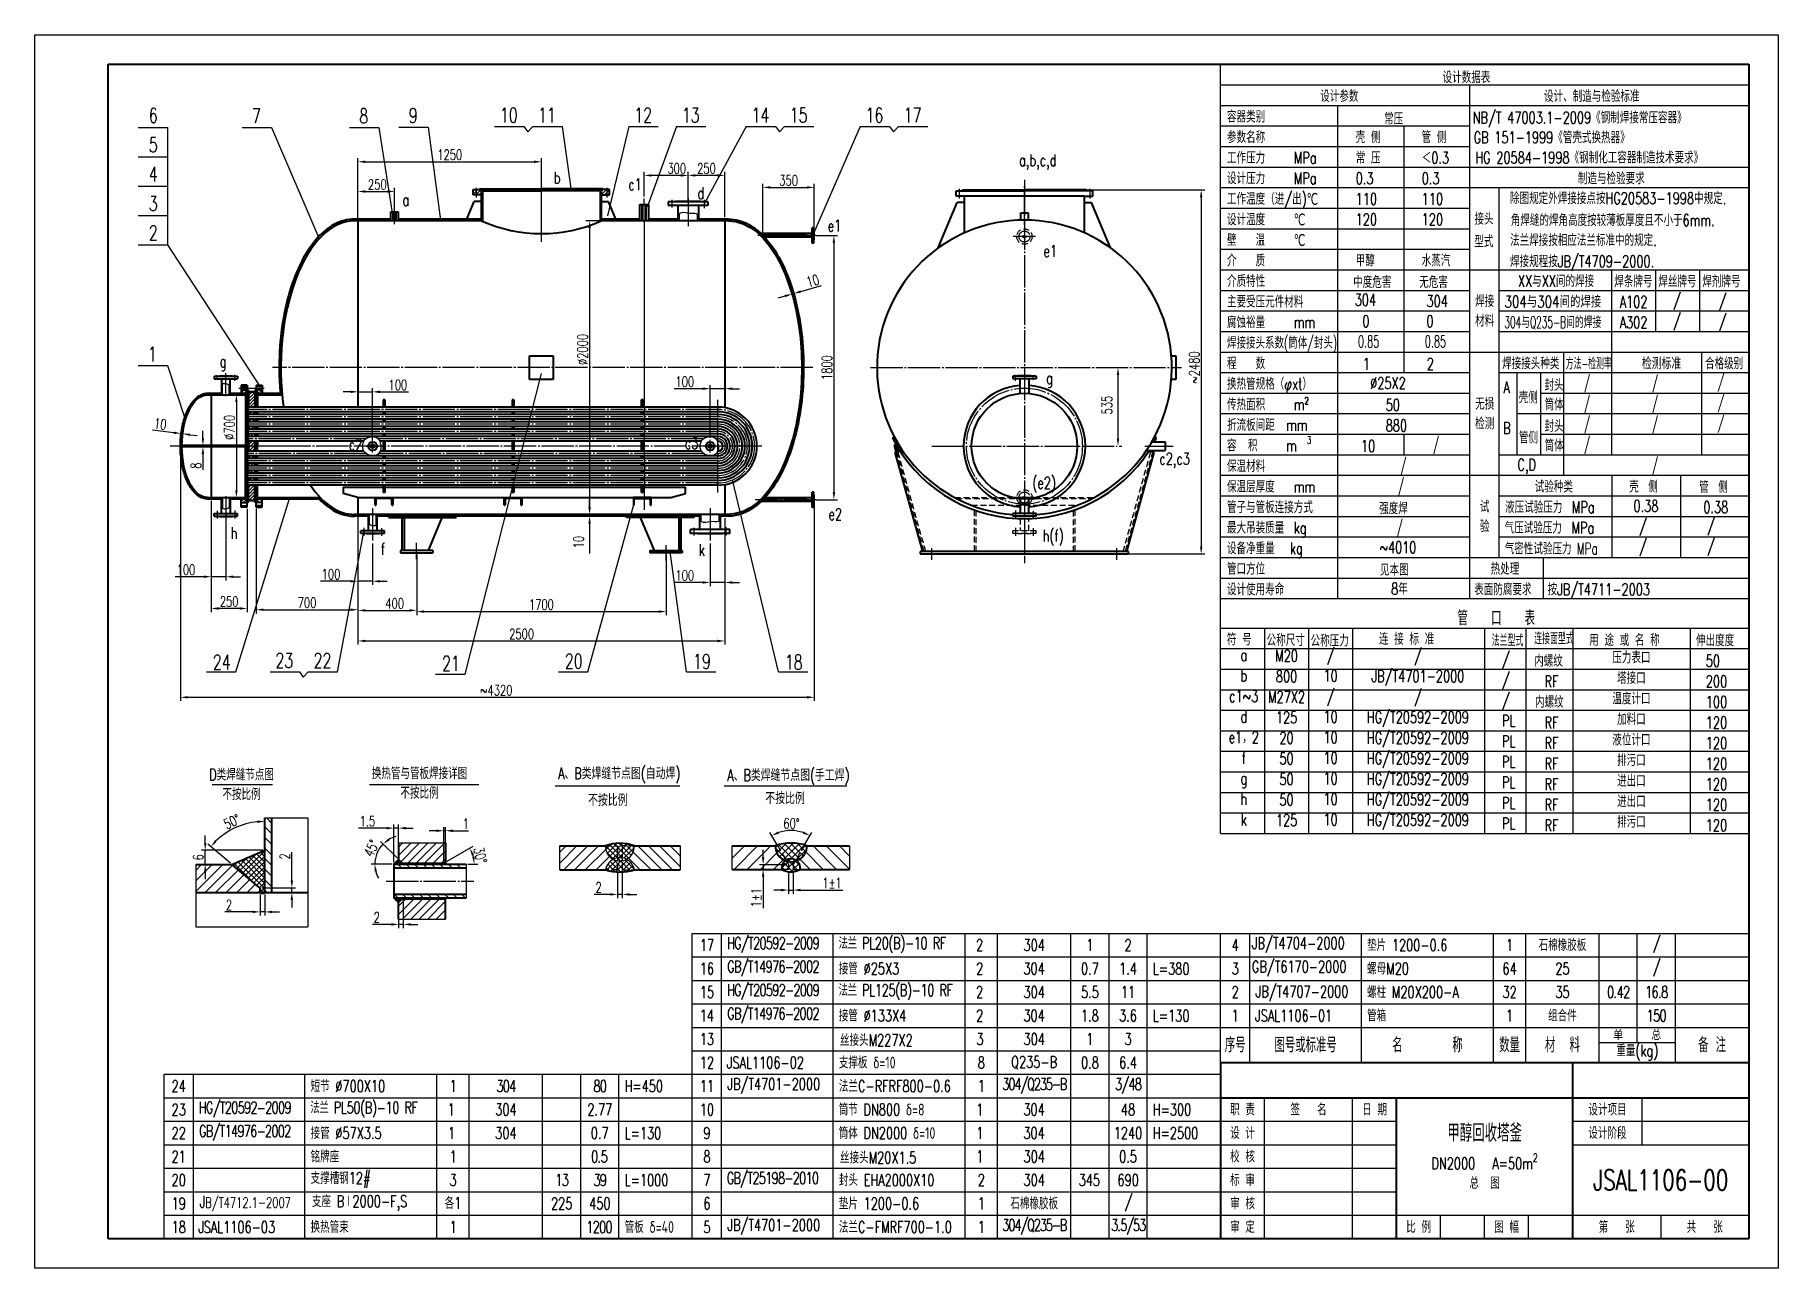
# Model space of a CAD drawing. Header units: millimetres. Extents: x -721 to -127, y -2839 to -2419.
import ezdxf
from ezdxf.enums import TextEntityAlignment as Align

# ---------------------------------------------------------------- set-up
doc = ezdxf.new("R2010")
doc.units = ezdxf.units.MM
doc.linetypes.add('JIS_02_2.0', pattern=[3, 2, -1])
doc.linetypes.add('JIS_08_11', pattern=[12.8, 11, -0.6, 0.6, -0.6])
for name, color, linetype, lineweight in [('中心线', 4, 'JIS_08_11', 25), ('外壳线', 1, 'Continuous', 40), ('尺寸线', 2, 'Continuous', 25), ('虚线', 3, 'JIS_02_2.0', 25)]:
    doc.layers.add(name, color=color, linetype=linetype, lineweight=lineweight)
doc.styles.get("Standard").update_dxf_attribs({"font": 'romans.shx', "width": 0.707, "height": 3.5, "bigfont": 'hzfs.shx'})
doc.styles.add('文字', font='romans.shx', dxfattribs={"width": 0.707, "height": 4, "bigfont": 'hzfs.shx'})
doc.dimstyles.new('ISO-25', dxfattribs={"dimtxt": 2.5, "dimasz": 2.5, "dimexe": 1.25, "dimexo": 0.625, "dimtad": 1, "dimtxsty": 'Standard', "dimcen": 2.5, "dimadec": 0, "dimazin": 0, "dimtfac": 1, "dimtmove": 0, "dimatfit": 3, "dimfxl": 1, "dimarcsym": 0})
doc.dimstyles.new('ISO-25$0', dxfattribs={"dimtxt": 3.5, "dimasz": 2.5, "dimexe": 1.25, "dimexo": 0.625, "dimgap": 2, "dimtad": 1, "dimtxsty": 'Standard', "dimcen": 2.5, "dimadec": 0, "dimazin": 0, "dimtfac": 1, "dimtmove": 0, "dimatfit": 0, "dimfxl": 1, "dimarcsym": 1})
pattern_1 = [(45, (-157.7293, -2146.1789), (-0.561266, 0.561266), [])]

msp = doc.modelspace()

# ---------------------------------------------------------------- texts
at = {"layer": '尺寸线', "style": '文字'}
for s, height, width, p in [('设计数据表', 4, 0.707, (-241.014, -2435.711)), ('设计参数', 4, 0.707, (-282.716, -2442.123)), ('设计、制造与检验标准', 4, 0.707, (-206.452, -2442.141)), ('容器类别', 4, 0.707, (-314.484, -2449.123)), ('常压', 4, 0.707, (-260.958, -2449.806)), ('NB/T 47003.1-2009《钢制焊接常压容器》', 4, 0.707, (-230.764, -2449.445)), ('参数名称', 4, 0.707, (-314.484, -2456.123)), ('壳 侧', 4, 0.707, (-270.624, -2456.123)), ('管 侧', 4, 0.707, (-248.183, -2456.123)), ('GB 151-1999《管壳式换热器》', 4, 0.707, (-230.443, -2456.195)), ('工作压力\u3000\u3000\u3000MPa', 4, 0.707, (-314.484, -2463.123)), ('常 压', 4, 0.707, (-270.624, -2463.123)), ('＜0.3 ', 4, 0.707, (-248.124, -2463.123)), ('HG 20584-1998《钢制化工容器制造技术要求》', 4, 0.707, (-229.868, -2463.054)), ('设计压力\u3000\u3000\u3000MPa', 4, 0.707, (-314.484, -2470.123)), ('0.3', 4, 0.707, (-270.624, -2470.123)), ('0.3', 4, 0.707, (-248.124, -2470.123)), ('制造与检验要求', 4, 0.707, (-194.911, -2470.141)), ('工作温度（进/出)℃', 4, 0.707, (-314.484, -2477.123)), ('110', 4, 0.707, (-270.624, -2477.123)), ('110', 4, 0.707, (-248.124, -2477.123)), ('除图规定外焊接接点按HG20583-1998中规定.', 4, 0.707, (-218.035, -2476.916)), ('设计温度\u3000\u3000\u3000℃', 4, 0.707, (-314.484, -2484.123)), ('120', 4, 0.707, (-270.624, -2484.123)), ('120', 4, 0.707, (-248.124, -2484.123)), ('接头', 4, 0.707, (-230.146, -2483.938)), ('角焊缝的焊角高度按较薄板厚度且不小于6mm.', 4, 0.707, (-217.794, -2484.382)), ('壁\u3000\u3000温\u3000\u3000\u3000℃', 4, 0.707, (-314.484, -2491.123)), ('型式', 4, 0.707, (-230.244, -2491.634)), ('法兰焊接按相应法兰标准中的规定.', 4, 0.707, (-218.035, -2491.182)), ('介\u3000\u3000质', 4, 0.707, (-314.484, -2498.123)), ('甲醇', 4, 0.707, (-270.624, -2498.123)), ('水蒸汽', 4, 0.707, (-248.124, -2498.123)), ('焊接规程按JB/T4709-2000.', 4, 0.707, (-218.035, -2498.402)), ('介质特性', 4, 0.707, (-314.484, -2505.123)), ('XX与XX间的焊接', 4, 0.707, (-215.342, -2505.123)), ('中度危害', 4, 0.707, (-271.476, -2505.462)), ('无危害', 4, 0.707, (-248.976, -2505.462)), ('焊条牌号', 4, 0.707, (-182.523, -2505.231)), ('焊丝牌号', 4, 0.707, (-167.523, -2505.231)), ('焊剂牌号', 4, 0.707, (-152.523, -2505.231)), ('主要受压元件材料', 4, 0.707, (-314.484, -2512.123)), ('304', 4, 0.707, (-270.957, -2511.497)), ('A102', 4, 0.707, (-180.675, -2512.181)), ('/', 4, 0.707, (-162.479, -2511.632)), ('/', 4, 0.707, (-146.926, -2511.829)), ('腐蚀裕量\u3000\u3000\u3000mm', 4, 0.707, (-314.484, -2519.123)), ('0', 4, 0.707, (-268.375, -2518.818)), ('0', 4, 0.707, (-246.539, -2518.818)), ('A302', 4, 0.707, (-180.675, -2519.181)), ('/', 4, 0.707, (-162.479, -2518.632)), ('/', 4, 0.707, (-146.926, -2518.829)), ('焊接接头系数(筒体/封头)', 4, 0.6, (-314.484, -2526.123)), ('0.85', 4, 0.6, (-269.815, -2525.687)), ('0.85', 4, 0.6, (-247.07, -2525.687)), ('程\u3000\u3000数', 4, 0.707, (-314.484, -2533.123)), ('1', 4, 0.707, (-268.207, -2533.36)), ('2', 4, 0.707, (-246.407, -2533.36)), ('焊接接头种类', 4, 0.65, (-220.732, -2533.123)), ('方法-检测率 ', 4, 0.5, (-199.074, -2533.189)), ('检测标准', 4, 0.7, (-173.13, -2533.142)), ('合格级别 ', 4, 0.6, (-151.58, -2533.142)), ('换热管规格（φxt）', 4, 0.707, (-314.484, -2540.123)), ('%%C25X2 ', 4, 0.707, (-265.69, -2539.859)), ('封头', 4, 0.6, (-206.304, -2540.496)), ('/', 4, 0.5, (-192.711, -2539.617)), ('/', 4, 0.5, (-169.526, -2539.667)), ('/', 4, 0.6, (-147.301, -2539.39)), ('A', 4, 0.707, (-220.299, -2541.271)), ('壳侧', 4, 0.6, (-215.082, -2544.737)), ('/', 4, 0.5, (-192.711, -2546.617)), ('/', 4, 0.5, (-169.526, -2546.667)), ('/', 4, 0.6, (-147.301, -2546.39)), ('传热面积\u3000\u3000\u3000m²', 4, 0.707, (-314.477, -2547.123)), ('50', 4, 0.707, (-260.397, -2547.3)), ('筒体', 4, 0.6, (-206.233, -2547.123)), ('折流板间距  mm', 4, 0.707, (-314.47, -2554.123)), ('880', 4, 0.707, (-260.397, -2554.3)), ('B', 4, 0.707, (-220.422, -2555.175)), ('管侧', 4, 0.6, (-215.006, -2558.417)), ('封头', 4, 0.6, (-206.304, -2554.496)), ('/', 4, 0.5, (-192.711, -2553.617)), ('/', 4, 0.5, (-169.526, -2553.667)), ('/', 4, 0.6, (-147.301, -2553.39)), ('容  积\u3000\u3000\u3000m', 4, 0.707, (-314.484, -2561.123)), ('3', 2.5, 0.707, (-287.263, -2558.512)), ('10', 4, 0.707, (-268.825, -2561.3)), ('/', 4, 0.5, (-244.132, -2560.565)), ('筒体', 4, 0.6, (-206.233, -2561.123)), ('/', 4, 0.5, (-192.711, -2560.617)), ('保温材料', 4, 0.707, (-314.484, -2568.123)), ('/', 4, 0.5, (-255.285, -2567.728)), ('C,D', 4, 0.707, (-215.509, -2567.655)), ('/', 4, 0.5, (-169.526, -2567.667)), ('保温层厚度\u3000\u3000mm', 4, 0.707, (-314.491, -2575.123)), ('/', 4, 0.5, (-256.081, -2574.663)), ('试验种类', 4, 0.707, (-209.633, -2575.123)), ('壳\u3000侧', 4, 0.707, (-177.442, -2575.123)), ('管\u3000侧', 4, 0.707, (-153.592, -2575.245)), ('管子与管板连接方式', 4, 0.707, (-314.491, -2582.123)), ('液压试验压力\u3000MPa', 4, 0.707, (-219.732, -2582.123)), ('0.38', 4, 0.707, (-175.963, -2581.691)), ('强度焊 ', 4, 0.707, (-262.641, -2582.539)), ('/', 4, 0.707, (-174.063, -2588.54)), ('0.38', 4, 0.707, (-152.186, -2582.123)), ('/', 4, 0.707, (-150.863, -2588.442)), ('最大吊装质量\u3000kg', 4, 0.707, (-314.491, -2589.123)), ('/', 4, 0.5, (-256.516, -2588.799)), ('气压试验压力\u3000MPa', 4, 0.707, (-219.889, -2589.123)), ('设备净重量\u3000 kg', 4, 0.707, (-314.491, -2596.123)), ('~4010', 4, 0.7, (-262.467, -2595.799)), ('气密性试验压力 MPa ', 4, 0.65, (-219.836, -2596.233)), ('/', 4, 0.707, (-174.063, -2595.43)), ('/', 4, 0.707, (-150.863, -2595.31)), ('管口方位', 4, 0.707, (-314.491, -2603.123)), ('见本图 ', 4, 0.707, (-262.36, -2603.451)), ('热处理', 4, 0.707, (-224.64, -2603.123)), ('设计使用寿命', 4, 0.707, (-314.491, -2610.123)), ('8年', 4, 0.707, (-258.541, -2609.915)), ('表面防腐要求', 4, 0.707, (-230.239, -2610.123)), ('按JB/T4711-2003', 4, 0.707, (-205.239, -2610.123)), ('管   口   表 ', 5, 0.707, (-235.923, -2620.377)), ('符 号', 4, 0.707, (-314.53, -2627.165)), ('公称尺寸', 4, 0.707, (-300.963, -2627.398)), ('公称压力', 4, 0.707, (-285.989, -2627.594)), ('连 接 标 准', 4, 0.707, (-262.685, -2626.966)), ('法兰型式', 4, 0.5, (-224.317, -2627.468)), ('连接面型式', 4, 0.5, (-209.807, -2626.829)), ('用 途 或 名 称', 4, 0.707, (-191.057, -2627.366)), ('伸出度度', 4, 0.707, (-154.655, -2627.461)), ('/', 4, 0.707, (-220.799, -2633.829)), ('内螺纹', 4, 0.707, (-209.794, -2634.468)), ('50', 4, 0.707, (-151.329, -2634.461)), ('/', 4, 0.707, (-220.799, -2640.829)), ('/', 4, 0.707, (-220.799, -2647.829)), ('RF', 4, 0.707, (-206.264, -2641.468)), ('200', 4, 0.707, (-151.329, -2641.461)), ('内螺纹', 4, 0.707, (-209.55, -2648.468)), ('100', 4, 0.707, (-151.329, -2648.461)), ('PL', 4, 0.707, (-220.799, -2654.829)), ('RF', 4, 0.707, (-206.264, -2655.468)), ('120', 4, 0.707, (-151.329, -2655.461)), ('PL', 4, 0.707, (-220.799, -2661.829)), ('RF', 4, 0.707, (-206.264, -2662.468)), ('120', 4, 0.707, (-151.329, -2662.461)), ('PL', 4, 0.707, (-220.799, -2668.829)), ('RF', 4, 0.707, (-206.264, -2669.468)), ('120', 4, 0.707, (-151.329, -2669.461)), ('A、B类焊缝节点图(自动焊)', 4, 0.7, (-542.401, -2672.766)), ('A、B类焊缝节点图(手工焊)', 4, 0.7, (-484.766, -2673.386)), ('PL', 4, 0.707, (-220.799, -2675.829)), ('RF', 4, 0.707, (-206.264, -2676.468)), ('120', 4, 0.707, (-151.329, -2676.461)), ('不按比例', 4, 0.7, (-532.181, -2681.882)), ('不按比例', 4, 0.7, (-471.798, -2681.248)), ('PL', 4, 0.707, (-220.799, -2682.829)), ('RF', 4, 0.707, (-206.264, -2683.468)), ('120', 4, 0.707, (-151.329, -2683.461)), ('PL', 4, 0.707, (-220.799, -2689.829)), ('RF', 4, 0.707, (-206.264, -2690.468)), ('120', 4, 0.707, (-151.329, -2690.461))]:
    msp.add_text(s, height=height, dxfattribs=dict(at, width=width)).set_placement(p)
at = {"layer": '尺寸线', "ltscale": 10, "style": '文字', "width": 0.707}
for s, p in [('a', (-308.771, -2633.678)), ('M20', (-294.187, -2633.926)), ('/', (-279.187, -2633.719)), ('/', (-249.427, -2633.861)), ('压力表口', (-176.687, -2634.521)), ('b', (-308.771, -2640.678)), ('800', (-294.187, -2640.926)), ('10', (-279.187, -2640.719)), ('JB/T4701-2000', (-249.427, -2640.861)), ('塔接口', (-176.687, -2641.521)), ('c1~3', (-308.771, -2647.678)), ('M27X2', (-294.187, -2647.926)), ('/', (-279.187, -2647.719)), ('/', (-249.427, -2647.861)), ('温度计口', (-176.687, -2648.521)), ('HG/T20592-2009', (-249.427, -2654.861)), ('d', (-308.771, -2654.678)), ('125', (-294.187, -2654.926)), ('10', (-279.187, -2654.719)), ('加料口', (-176.687, -2655.521)), ('e1，2', (-308.771, -2661.678)), ('20', (-294.187, -2661.926)), ('10', (-279.187, -2661.719)), ('HG/T20592-2009', (-249.427, -2661.861)), ('液位计口', (-176.687, -2662.521)), ('f', (-308.771, -2668.678)), ('50', (-294.187, -2668.926)), ('10', (-279.187, -2668.719)), ('HG/T20592-2009', (-249.427, -2668.861)), ('排污口', (-176.687, -2669.521)), ('g', (-308.771, -2675.678)), ('50', (-294.187, -2675.926)), ('10', (-279.187, -2675.719)), ('HG/T20592-2009', (-249.427, -2675.861)), ('进出口', (-176.687, -2676.521)), ('h', (-308.771, -2682.678)), ('50', (-294.187, -2682.926)), ('10', (-279.187, -2682.719)), ('HG/T20592-2009', (-249.427, -2682.861)), ('进出口', (-176.687, -2683.521)), ('k', (-308.771, -2689.678)), ('125', (-294.187, -2689.926)), ('10', (-279.187, -2689.719)), ('HG/T20592-2009', (-249.427, -2689.861)), ('排污口', (-176.687, -2690.521))]:
    msp.add_text(s, height=4, dxfattribs=at).set_placement(p, align=Align.BOTTOM_CENTER)
at = {"layer": '尺寸线', "attachment_point": 5}
for s, insert, char_height, width in [('6', (-680.322, -2446.675), 5, 11.85318), ('7', (-645.198, -2446.889), 5, 10), ('8', (-608.638, -2446.889), 5, 10), ('9', (-591.77, -2446.757), 5, 10), ('10', (-559.188, -2446.594), 5, 10), ('11', (-546.188, -2446.594), 5, 10), ('12', (-513.414, -2446.594), 5, 10), ('13', (-497.197, -2446.594), 5, 10), ('14', (-473.432, -2446.594), 5, 10), ('15', (-460.432, -2446.594), 5, 10), ('16', (-434.601, -2446.594), 5, 10), ('17', (-421.601, -2446.594), 5, 10), ('5', (-680.322, -2456.675), 5, 11.85318), ('4', (-680.322, -2466.675), 5, 11.85318), ('3', (-680.322, -2476.675), 5, 11.85318), ('2', (-680.322, -2486.675), 5, 11.85318), ('1', (-680.67, -2528.032), 5, 10), ('24', (-657.022, -2632.917), 5, 11.85318), ('23', (-635.687, -2632.312), 5, 10), ('22', (-622.687, -2632.312), 5, 10), ('21', (-578.897, -2633.301), 5, 11.85318), ('20', (-537.073, -2632.566), 5, 11.85318), ('19', (-493.404, -2632.658), 5, 11.85318), ('18', (-462.105, -2632.917), 5, 11.85318), ('单', (-181.186, -2759.873), 3.5, 13), ('总', (-168.186, -2759.873), 3.5, 13), ('JSAL1106-00', (-166.698, -2809.271), 7, 59.9947)]:
    msp.add_mtext(s, dxfattribs=dict(at, insert=insert, char_height=char_height, width=width))
at = {"layer": '尺寸线', "style": '文字'}
for s, insert, char_height, width, attachment_point in [('a,b,c,d', (-385.339, -2459.962), 4, 3.13148, 1), ('b', (-543.897, -2465.908), 4, 3.13148, 1), ('c1', (-518.476, -2468.201), 4, 3.13148, 1), ('a', (-595.453, -2473.436), 4, 2.44211, 1), ('d', (-494.922, -2471.149), 4, 3.13148, 1), ('e1', (-450.54, -2482.275), 4, 3.13148, 1), ('e1', (-377.014, -2490.887), 4, 3.13148, 1), ('30{\\T0.8;4}', (-243.047, -2509.924), 4, 4.973799150320701e-14, 5), ('焊接\\P材料', (-226.688, -2513.271), 4, 10, 5), ('g', (-657.721, -2528.471), 4, 3.13148, 1), ('g', (-376.137, -2534.153), 4, 3.13148, 1), ('无损\\P检测', (-226.688, -2548.271), 4, 10, 5), ('c2', (-613.78, -2556.796), 4, 3.13148, 1), ('c3', (-499.195, -2556.322), 4, 3.13148, 1), ('c2,c3', (-337.551, -2561.624), 4, 3.13148, 1), ('(e2)', (-380.793, -2569.839), 4, 3.13148, 1), ('试\\P验', (-226.688, -2583.271), 4, 10, 5), ('e2', (-450.253, -2580.531), 4, 3.13148, 1), ('h', (-653.965, -2586.933), 4, 3.13148, 1), ('h(f)', (-377.287, -2587.865), 4, 3.13148, 1), ('f', (-602.791, -2592.327), 4, 3.13148, 1), ('k', (-494.497, -2592.661), 4, 3.13148, 1), ('D类焊缝节点图\\P不按比例', (-650.259, -2674.538), 4, 45.146, 5), ('换热管与管板焊接详图\\P不按比例', (-589.625, -2674.094), 4, 66.3204, 5), (' {\\T0.9;HG/T20592-2009}', (-486.743, -2729.26), 4, 38.0497, 4), ('\\pt45.5;{\\T0.95; 法兰 PL20(B)-10 RF}', (-448.693, -2729.265), 4, 45.01485, 4), (' JB/T4704-2000', (-307.934, -2729.271), 4, 38, 4), ('{\\T0.9;/}', (-168.182, -2729.27), 4, 13, 5), ('17', (-491.683, -2729.271), 4, 10, 5), ('2', (-398.802, -2729.26), 4, 9.9998, 5), ('304', (-380.178, -2729.263), 4, 25, 5), ('1', (-361.193, -2729.26), 4, 13, 5), ('2', (-348.193, -2729.26), 4, 13, 5), ('4', (-311.694, -2729.265), 4, 10, 5), (' 垫片 {\\Fromans,hz|c134;1200-0.6}', (-268.682, -2729.271), 4, 45, 4), ('1', (-218.182, -2729.271), 4, 11, 5), ('石棉橡胶板', (-200.182, -2729.271), 4, 25, 5), ('16', (-491.683, -2737.271), 4, 10, 5), (' {\\T0.9;GB/T14976-2002}', (-486.713, -2737.26), 4, 38.0497, 4), (' 接管 %%C25X3', (-448.678, -2737.271), 4, 45, 4), ('2', (-398.713, -2737.26), 4, 9.9998, 5), ('304', (-380.199, -2737.263), 4, 25, 5), ('0.7', (-361.214, -2737.26), 4, 13, 5), ('1.4', (-348.214, -2737.26), 4, 13, 5), ('\\pt45.5; L=380', (-341.692, -2737.311), 4, 24.99694, 4), ('3', (-311.687, -2737.271), 4, 10, 5), (' GB/T6170-2000', (-307.934, -2737.271), 4, 38, 4), (' 螺母M20', (-268.682, -2737.271), 4, 45, 4), ('64', (-218.182, -2737.271), 4, 11, 5), ('25', (-200.182, -2737.271), 4, 25, 5), ('{\\T0.9;/}', (-168.182, -2737.27), 4, 13, 5), ('15', (-491.685, -2745.28), 4, 10, 5), (' {\\T0.9;HG/T20592-2009}', (-486.743, -2745.26), 4, 38.0497, 4), ('\\pt45.5;{\\T0.95; 法兰 PL125(B)-10 RF}', (-448.693, -2745.265), 4, 45.01485, 4), ('2', (-398.802, -2745.26), 4, 9.9998, 5), ('304', (-380.178, -2745.263), 4, 25, 5), ('5.5', (-361.193, -2745.26), 4, 13, 5), ('11', (-348.193, -2745.26), 4, 13, 5), ('2', (-311.687, -2745.271), 4, 10, 5), (' JB/T4707-2000', (-306.682, -2745.747), 4, 37.99939, 4), (' 螺柱 M20X200-A', (-268.682, -2745.271), 4, 45, 4), ('32', (-218.182, -2745.271), 4, 11, 5), ('35', (-200.182, -2745.271), 4, 25, 5), ('{\\T0.9;0.42}', (-181.182, -2745.271), 4, 13, 5), ('{\\T0.9;16.8}', (-168.182, -2745.271), 4, 13, 5), (' {\\T0.9;GB/T14976-2002}', (-486.713, -2753.26), 4, 38.0497, 4), ('14', (-491.69, -2753.265), 4, 10, 5), (' 接管 %%C133X4', (-448.678, -2753.271), 4, 45, 4), ('2', (-398.713, -2753.26), 4, 9.9998, 5), ('304', (-380.199, -2753.263), 4, 25, 5), ('1.8', (-361.214, -2753.26), 4, 13, 5), ('3.6', (-348.214, -2753.26), 4, 13, 5), ('\\pt45.5; L=130', (-341.692, -2753.311), 4, 24.99694, 4), ('1', (-311.687, -2753.271), 4, 10, 5), ('{\\T0.9; }JSAL1106-01', (-306.682, -2753.286), 4, 37.99939, 4), (' 管箱', (-268.682, -2753.271), 4, 45, 4), ('1', (-218.182, -2753.271), 4, 11, 5), ('组合件', (-200.193, -2753.27), 4, 25.02199, 5), ('{\\T0.9;150}', (-168.182, -2753.27), 4, 13, 5), ('13', (-491.683, -2761.271), 4, 10, 5), ('丝接头M227X2', (-446.354, -2761.632), 4, 46.99888, 4), ('3', (-398.689, -2761.26), 4, 9.9998, 5), ('304', (-380.175, -2761.263), 4, 25, 5), ('1', (-361.19, -2761.26), 4, 13, 5), ('3', (-348.19, -2761.26), 4, 13, 5), ('序号', (-311.685, -2763.265), 5, 10, 5), ('图号或标准号', (-287.685, -2763.271), 5, 37.99939, 5), ('名       称', (-246.186, -2763.271), 5, 45, 5), ('数量', (-218.186, -2763.271), 5, 11, 5), ('材  料', (-200.186, -2763.271), 5, 25, 5), ('备 注', (-149.187, -2763.271), 5, 24.99694, 5), ('12', (-491.683, -2769.271), 4, 10, 5), ('{\\T0.9; }JSAL1106-02', (-486.678, -2769.286), 4, 37.99939, 4), ('\\pt45.52; 支撑板 δ=10', (-448.678, -2769.271), 4, 45, 4), ('8', (-398.197, -2769.271), 4, 11, 5), ('Q235-B', (-380.197, -2769.271), 4, 25, 5), ('0.8', (-361.197, -2769.271), 4, 13, 5), ('6.4', (-348.197, -2769.271), 4, 13, 5), ('重量(kg)', (-174.686, -2765.873), 4, 26, 5), (' JB/T4701-2000', (-486.678, -2777.272), 4, 37.99939, 4), ('{\\T0.75;304/Q235-B}', (-380.178, -2777.271), 4, 25, 5), ('{\\T0.9;3/48}', (-348.178, -2777.28), 4, 13, 5), ('24', (-671.681, -2777.28), 4, 10, 5), (' 短节 %%C700X10', (-628.674, -2777.277), 4, 45, 4), ('1', (-578.174, -2777.277), 4, 11, 5), ('{\\T0.9;304}', (-560.174, -2777.271), 4, 25, 5), ('{\\T0.9;80}', (-528.174, -2777.282), 4, 13, 5), (' H=450', (-521.674, -2777.274), 4, 24.99199, 4), ('11', (-491.683, -2777.271), 4, 10, 5), (' 法兰C-RF{\\Fromans,hz|c134;RF}800-0.6', (-448.678, -2777.271), 4, 45, 4), ('1', (-398.178, -2777.271), 4, 11, 5), ('23', (-671.681, -2785.28), 4, 10, 5), (' {\\T0.9;HG/T20592-2009}', (-666.739, -2785.26), 4, 38.0497, 4), ('\\pt45.5;{\\T0.95; 法兰 PL50(B)-10 RF}', (-628.689, -2785.265), 4, 45.01485, 4), ('1', (-578.798, -2785.26), 4, 9.9998, 5), ('304', (-560.174, -2785.263), 4, 25, 5), ('2.77', (-528.189, -2785.26), 4, 13, 5), ('10', (-491.685, -2785.28), 4, 10, 5), ('\\pt45.5; 筒节 DN800 δ=8', (-448.714, -2785.271), 4, 46.99888, 4), ('1', (-398.714, -2785.271), 4, 9.9998, 5), ('304', (-380.224, -2785.251), 4, 25, 5), ('48', (-348.214, -2785.271), 4, 13, 5), ('\\pt45.5; H=300', (-341.714, -2785.271), 4, 24.99694, 4), ('职 责', (-309.185, -2785.271), 4, 14.99868, 5), ('签   名', (-286.687, -2785.271), 4, 29.99735, 5), ('日 期', (-264.189, -2785.271), 4, 14.99868, 5), ('设计项目', (-184.84, -2785.27), 4, 23.70953, 5), ('22', (-671.681, -2793.28), 4, 10, 5), (' {\\T0.9;GB/T14976-2002}', (-666.709, -2793.26), 4, 38.0497, 4), (' 接管 %%C57X3.5', (-628.674, -2793.271), 4, 45, 4), ('1', (-578.709, -2793.26), 4, 9.9998, 5), ('304', (-560.195, -2793.263), 4, 25, 5), ('0.7', (-528.21, -2793.26), 4, 13, 5), ('\\pt45.5; L=130', (-521.688, -2793.311), 4, 24.99694, 4), ('9', (-491.69, -2793.265), 4, 10, 5), ('\\pt45.5; 筒体 DN2000 δ=10', (-448.714, -2793.271), 4, 46.99888, 4), ('1', (-398.714, -2793.271), 4, 9.9998, 5), ('304', (-380.224, -2793.251), 4, 25, 5), ('1240', (-348.214, -2793.271), 4, 13, 5), ('\\pt45.5; H=2500', (-341.714, -2793.271), 4, 24.99694, 4), ('设 计', (-309.185, -2793.271), 4, 14.99868, 5), ('\\A1;甲醇回收塔釜\\P{\\H0.6667x;DN2000   A=50m\\H0.7x;\\S2^ ;\\H1.429x;\\P总  图}', (-226.693, -2801.271), 6, 59.9947, 5), ('设计阶段', (-184.84, -2793.269), 4, 23.70953, 5), ('21', (-671.681, -2801.28), 4, 10, 5), (' 铭牌座', (-628.674, -2801.277), 4, 45, 4), ('1', (-578.174, -2801.271), 4, 11, 5), ('{\\T0.9;0.5}', (-528.437, -2801.277), 4, 12.47456, 5), ('8', (-491.683, -2801.271), 4, 10, 5), ('丝接头M20X1.5', (-446.354, -2801.632), 4, 46.99888, 4), ('1', (-398.689, -2801.26), 4, 9.9998, 5), ('304', (-380.175, -2801.263), 4, 25, 5), ('0.5', (-348.19, -2801.26), 4, 13, 5), ('校 核', (-309.185, -2801.271), 4, 14.99868, 5), ('20', (-671.681, -2809.28), 4, 10, 5), (' 支撑槽钢12#', (-628.674, -2809.277), 4, 45, 4), ('3', (-578.174, -2809.271), 4, 11, 5), ('{\\T0.9;13}', (-541.174, -2809.277), 4, 13, 5), ('{\\T0.9;39}', (-528.174, -2809.277), 4, 13, 5), (' L=1000', (-521.674, -2809.277), 4, 24.99661, 4), ('7', (-491.683, -2809.271), 4, 10, 5), ('{\\T0.9; GB/T25198-2010}', (-486.678, -2809.271), 4, 38.0497, 4), ('\\pt52; 封头 EHA2000X10', (-448.678, -2809.274), 4, 45, 4), ('2', (-398.178, -2809.271), 4, 9.9998, 5), ('304', (-380.178, -2809.263), 4, 25, 5), ('345', (-361.384, -2809.271), 4, 13, 5), ('690', (-348.165, -2809.271), 4, 13, 5), ('标 审', (-309.185, -2809.271), 4, 14.99868, 5), ('19', (-671.686, -2817.265), 4, 10, 5), (' J{\\H0.875x;B/T4712.1-2007}', (-666.48, -2817.282), 4, 37.80585, 4), ('各1', (-578.174, -2817.118), 4, 11, 5), ('225', (-541.174, -2817.277), 4, 13, 5), ('450', (-528.174, -2817.277), 4, 13, 5), ('6', (-491.68, -2817.271), 4, 10, 5), (' 垫片 {\\Fromans,hz|c134;1200-0.6}', (-448.678, -2817.271), 4, 45, 4), ('1', (-398.178, -2817.271), 4, 11, 5), ('石棉橡胶板', (-380.178, -2817.271), 4, 25, 5), ('{\\T0.9;/}', (-348.178, -2817.27), 4, 13, 5), ('审 核', (-309.185, -2817.271), 4, 14.99868, 5), ('18', (-671.679, -2825.271), 4, 10, 5), ('{\\T0.9; J}SAL1106-03', (-666.674, -2825.282), 4, 37.99939, 4), (' 换热管束', (-628.674, -2825.271), 4, 45, 4), ('1', (-578.174, -2825.271), 4, 11, 5), ('{\\T0.9;1200}', (-528.437, -2825.282), 4, 12.47456, 5), (' 管板 δ=40', (-521.674, -2825.277), 4, 24.99661, 4), ('5', (-491.682, -2825.28), 4, 10, 5), (' JB/T4701-2000', (-486.678, -2825.272), 4, 37.99939, 4), (' 法兰C-FM{\\Fromans,hz|c134;RF}700-1.0', (-448.678, -2825.271), 4, 45, 4), ('1', (-398.178, -2825.271), 4, 11, 5), ('{\\T0.75;304/Q235-B}', (-380.178, -2825.271), 4, 25, 5), ('{\\T0.75;3.5/53}', (-348.178, -2825.28), 4, 13, 5), ('审 定', (-309.185, -2825.271), 4, 14.99868, 5), ('比 例', (-249.191, -2825.271), 4, 14.99868, 5), ('图 幅', (-219.193, -2825.271), 4, 14.99868, 5), ('第   张', (-181.697, -2825.271), 4, 29.99735, 5), ('共   张', (-151.693, -2825.271), 4, 30.00958, 5)]:
    msp.add_mtext(s, dxfattribs=dict(at, insert=insert, char_height=char_height, width=width, attachment_point=attachment_point))
at = {"layer": '尺寸线', "insert": (-626.286, -2817.123), "char_height": 4, "attachment_point": 4, "style": '文字'}
msp.add_mtext('支座 B{\\Fromans,gbcbig|c134;Ⅰ2000-F,S}', dxfattribs=at)
at = {"layer": '尺寸线', "style": '文字'}
for tag, width, p, p2 in [('304与304间的焊接', 0.690454, (-219.934, -2512.136), (-186.952, -2512.136)), ('304与Q235-B间的焊接', 0.541473, (-219.934, -2519.136), (-186.952, -2519.136))]:
    msp.add_attdef(tag, text='', height=4, dxfattribs=dict(at, width=width)).set_placement(p, p2, align=Align.FIT)

# ---------------------------------------------------------------- blocks, each defined once
blk = doc.blocks.new('*D467')
at = {"layer": 'Defpoints', "color": 0}
for p in [(-671.09, -2559.33), (-455.1, -2577.58), (-455.1, -2644.87)]:
    blk.add_point(p, dxfattribs=at)
at = {"layer": '尺寸线', "color": 0, "lineweight": -2}
for p, q in [((-671.09, -2559.96), (-671.09, -2646.12)), ((-455.1, -2578.21), (-455.1, -2646.12)), ((-668.59, -2644.87), (-457.6, -2644.87))]:
    blk.add_line(p, q, dxfattribs=at)
at = {"layer": '尺寸线', "color": 0}
for points in [[(-668.59, -2644.45), (-668.59, -2645.29), (-671.09, -2644.87)], [(-457.6, -2644.45), (-457.6, -2645.29), (-455.1, -2644.87)]]:
    blk.add_solid(points, dxfattribs=at)
at = {"layer": '尺寸线', "color": 0, "insert": (-563.47, -2642.49), "char_height": 3.5, "attachment_point": 5}
blk.add_mtext('~4320', dxfattribs=at)
blk = doc.blocks.new('*D468')
at = {"layer": 'Defpoints', "color": 0}
for p in [(-610.59, -2583.18), (-605.59, -2591.88), (-605.59, -2605.36)]:
    blk.add_point(p, dxfattribs=at)
at = {"layer": '尺寸线', "color": 0, "lineweight": -2}
for p, q in [((-610.59, -2583.81), (-610.59, -2606.61)), ((-605.59, -2592.51), (-605.59, -2606.61)), ((-613.09, -2605.36), (-623.4, -2605.36)), ((-605.59, -2605.36), (-610.59, -2605.36)), ((-603.09, -2605.36), (-600.59, -2605.36))]:
    blk.add_line(p, q, dxfattribs=at)
at = {"layer": '尺寸线', "color": 0}
for points in [[(-613.09, -2604.94), (-613.09, -2605.77), (-610.59, -2605.36)], [(-603.09, -2604.94), (-603.09, -2605.77), (-605.59, -2605.36)]]:
    blk.add_solid(points, dxfattribs=at)
at = {"layer": '尺寸线', "color": 0, "insert": (-619.77, -2602.98), "char_height": 3.5, "attachment_point": 5}
blk.add_mtext('100', dxfattribs=at)
blk = doc.blocks.new('*D469')
at = {"layer": 'Defpoints', "color": 0}
for p in [(-610.59, -2583.18), (-590.59, -2595.57), (-590.59, -2615.27)]:
    blk.add_point(p, dxfattribs=at)
at = {"layer": '尺寸线', "color": 0, "lineweight": -2}
for p, q in [((-610.59, -2583.81), (-610.59, -2616.52)), ((-590.59, -2596.2), (-590.59, -2616.52)), ((-608.09, -2615.27), (-593.09, -2615.27))]:
    blk.add_line(p, q, dxfattribs=at)
at = {"layer": '尺寸线', "color": 0}
for points in [[(-608.09, -2614.85), (-608.09, -2615.68), (-610.59, -2615.27)], [(-593.09, -2614.85), (-593.09, -2615.68), (-590.59, -2615.27)]]:
    blk.add_solid(points, dxfattribs=at)
at = {"layer": '尺寸线', "color": 0, "insert": (-598.09, -2612.89), "char_height": 3.5, "attachment_point": 5}
blk.add_mtext('400', dxfattribs=at)
blk = doc.blocks.new('*D455')
at = {"layer": 'Defpoints', "color": 0}
for p in [(-505.59, -2595.68), (-590.59, -2595.88), (-505.59, -2615.68)]:
    blk.add_point(p, dxfattribs=at)
at = {"layer": '尺寸线', "color": 0, "lineweight": -2}
for p, q in [((-590.59, -2596.51), (-590.59, -2616.93)), ((-505.59, -2596.31), (-505.59, -2616.93)), ((-588.09, -2615.68), (-508.09, -2615.68))]:
    blk.add_line(p, q, dxfattribs=at)
at = {"layer": '尺寸线', "color": 0}
for points in [[(-588.09, -2615.27), (-588.09, -2616.1), (-590.59, -2615.68)], [(-508.09, -2615.27), (-508.09, -2616.1), (-505.59, -2615.68)]]:
    blk.add_solid(points, dxfattribs=at)
at = {"layer": '尺寸线', "color": 0, "insert": (-548.09, -2613.31), "char_height": 3.5, "attachment_point": 5}
blk.add_mtext('1700', dxfattribs=at)
blk = doc.blocks.new('*D470')
at = {"layer": 'Defpoints', "color": 0}
for p in [(-598.09, -2472.6), (-610.59, -2481.98), (-598.09, -2479.48)]:
    blk.add_point(p, dxfattribs=at)
at = {"layer": '尺寸线', "color": 0, "lineweight": -2}
for p, q in [((-610.59, -2481.36), (-610.59, -2471.35)), ((-608.09, -2472.6), (-600.59, -2472.6)), ((-598.09, -2478.86), (-598.09, -2471.35))]:
    blk.add_line(p, q, dxfattribs=at)
at = {"layer": '尺寸线', "color": 0}
for points in [[(-608.09, -2472.18), (-608.09, -2473.02), (-610.59, -2472.6)], [(-600.59, -2472.18), (-600.59, -2473.02), (-598.09, -2472.6)]]:
    blk.add_solid(points, dxfattribs=at)
at = {"layer": '尺寸线', "color": 0, "insert": (-604, -2470.23), "char_height": 3.5, "attachment_point": 5}
blk.add_mtext('250', dxfattribs=at)
blk = doc.blocks.new('*D471')
at = {"layer": 'Defpoints', "color": 0}
for p in [(-548.09, -2462.48), (-610.59, -2482.58), (-548.09, -2482.58)]:
    blk.add_point(p, dxfattribs=at)
at = {"layer": '尺寸线', "color": 0, "lineweight": -2}
for p, q in [((-610.59, -2481.96), (-610.59, -2461.23)), ((-608.09, -2462.48), (-550.59, -2462.48)), ((-548.09, -2481.96), (-548.09, -2461.23))]:
    blk.add_line(p, q, dxfattribs=at)
at = {"layer": '尺寸线', "color": 0}
for points in [[(-608.09, -2462.07), (-608.09, -2462.9), (-610.59, -2462.48)], [(-550.59, -2462.07), (-550.59, -2462.9), (-548.09, -2462.48)]]:
    blk.add_solid(points, dxfattribs=at)
at = {"layer": '尺寸线', "color": 0, "insert": (-579.32, -2460.11), "char_height": 3.5, "attachment_point": 5}
blk.add_mtext('1250', dxfattribs=at)
blk = doc.blocks.new('*D472')
at = {"layer": 'Defpoints', "color": 0}
for p in [(-498.09, -2467.13), (-498.09, -2476.13), (-485.59, -2481.98)]:
    blk.add_point(p, dxfattribs=at)
at = {"layer": '尺寸线', "color": 0, "lineweight": -2}
for p, q in [((-498.09, -2475.51), (-498.09, -2465.88)), ((-488.09, -2467.13), (-495.59, -2467.13)), ((-485.59, -2481.36), (-485.59, -2465.88))]:
    blk.add_line(p, q, dxfattribs=at)
at = {"layer": '尺寸线', "color": 0}
for points in [[(-495.59, -2466.71), (-495.59, -2467.54), (-498.09, -2467.13)], [(-488.09, -2466.71), (-488.09, -2467.54), (-485.59, -2467.13)]]:
    blk.add_solid(points, dxfattribs=at)
at = {"layer": '尺寸线', "color": 0, "insert": (-491.84, -2464.75), "char_height": 3.5, "attachment_point": 5}
blk.add_mtext('250', dxfattribs=at)
blk = doc.blocks.new('*D473')
at = {"layer": 'Defpoints', "color": 0}
for p in [(-513.09, -2467.13), (-498.09, -2469.42), (-513.09, -2474.95)]:
    blk.add_point(p, dxfattribs=at)
at = {"layer": '尺寸线', "color": 0, "lineweight": -2}
for p, q in [((-513.09, -2474.33), (-513.09, -2465.88)), ((-500.59, -2467.13), (-510.59, -2467.13)), ((-498.09, -2468.8), (-498.09, -2465.88))]:
    blk.add_line(p, q, dxfattribs=at)
at = {"layer": '尺寸线', "color": 0}
for points in [[(-510.59, -2466.71), (-510.59, -2467.54), (-513.09, -2467.13)], [(-500.59, -2466.71), (-500.59, -2467.54), (-498.09, -2467.13)]]:
    blk.add_solid(points, dxfattribs=at)
at = {"layer": '尺寸线', "color": 0, "insert": (-501.96, -2464.75), "char_height": 3.5, "attachment_point": 5}
blk.add_mtext('300', dxfattribs=at)
blk = doc.blocks.new('*D474')
at = {"layer": 'Defpoints', "color": 0}
for p in [(-455.1, -2471.22), (-472.6, -2487.58), (-455.1, -2487.58)]:
    blk.add_point(p, dxfattribs=at)
at = {"layer": '尺寸线', "color": 0, "lineweight": -2}
for p, q in [((-472.6, -2486.96), (-472.6, -2469.97)), ((-455.1, -2486.96), (-455.1, -2469.97)), ((-470.1, -2471.22), (-457.6, -2471.22))]:
    blk.add_line(p, q, dxfattribs=at)
at = {"layer": '尺寸线', "color": 0}
for points in [[(-470.1, -2470.8), (-470.1, -2471.63), (-472.6, -2471.22)], [(-457.6, -2470.8), (-457.6, -2471.63), (-455.1, -2471.22)]]:
    blk.add_solid(points, dxfattribs=at)
at = {"layer": '尺寸线', "color": 0, "insert": (-463.85, -2468.84), "char_height": 3.5, "attachment_point": 5}
blk.add_mtext('350', dxfattribs=at)
blk = doc.blocks.new('*D475')
at = {"layer": 'Defpoints', "color": 0}
for p in [(-455.1, -2487.58), (-455.1, -2577.58), (-448.43, -2577.58)]:
    blk.add_point(p, dxfattribs=at)
at = {"layer": '尺寸线', "color": 0, "lineweight": -2}
for p, q in [((-454.47, -2487.58), (-447.18, -2487.58)), ((-448.43, -2490.08), (-448.43, -2575.08)), ((-454.47, -2577.58), (-447.18, -2577.58))]:
    blk.add_line(p, q, dxfattribs=at)
at = {"layer": '尺寸线', "color": 0}
for points in [[(-448.85, -2490.08), (-448.02, -2490.08), (-448.43, -2487.58)], [(-448.85, -2575.08), (-448.02, -2575.08), (-448.43, -2577.58)]]:
    blk.add_solid(points, dxfattribs=at)
at = {"layer": '尺寸线', "color": 0, "insert": (-450.81, -2532.58), "char_height": 3.5, "attachment_point": 5, "rotation": 90}
blk.add_mtext('1800', dxfattribs=at)
blk = doc.blocks.new('*D456')
at = {"layer": 'Defpoints', "color": 0}
for p in [(-645.29, -2580.08), (-610.59, -2580.08), (-610.59, -2615.04)]:
    blk.add_point(p, dxfattribs=at)
at = {"layer": '尺寸线', "color": 0, "lineweight": -2}
for p, q in [((-645.29, -2580.71), (-645.29, -2616.29)), ((-610.59, -2580.71), (-610.59, -2616.29)), ((-642.79, -2615.04), (-613.09, -2615.04))]:
    blk.add_line(p, q, dxfattribs=at)
at = {"layer": '尺寸线', "color": 0}
for points in [[(-642.79, -2614.62), (-642.79, -2615.45), (-645.29, -2615.04)], [(-613.09, -2614.62), (-613.09, -2615.45), (-610.59, -2615.04)]]:
    blk.add_solid(points, dxfattribs=at)
at = {"layer": '尺寸线', "color": 0, "insert": (-627.94, -2612.66), "char_height": 3.5, "attachment_point": 5}
blk.add_mtext('700', dxfattribs=at)
blk = doc.blocks.new('*D476')
at = {"layer": 'Defpoints', "color": 0}
for p in [(-660.59, -2577.33), (-648.39, -2580.08), (-660.59, -2614.62)]:
    blk.add_point(p, dxfattribs=at)
at = {"layer": '尺寸线', "color": 0, "lineweight": -2}
for p, q in [((-660.59, -2577.96), (-660.59, -2615.87)), ((-648.39, -2580.71), (-648.39, -2615.87)), ((-650.89, -2614.62), (-658.09, -2614.62))]:
    blk.add_line(p, q, dxfattribs=at)
at = {"layer": '尺寸线', "color": 0}
for points in [[(-658.09, -2614.2), (-658.09, -2615.04), (-660.59, -2614.62)], [(-650.89, -2614.2), (-650.89, -2615.04), (-648.39, -2614.62)]]:
    blk.add_solid(points, dxfattribs=at)
at = {"layer": '尺寸线', "color": 0, "insert": (-654.49, -2612.25), "char_height": 3.5, "attachment_point": 5}
blk.add_mtext('250', dxfattribs=at)
blk = doc.blocks.new('*D477')
at = {"layer": 'Defpoints', "color": 0}
for p in [(-660.59, -2577.33), (-655.59, -2577.33), (-655.59, -2603.8)]:
    blk.add_point(p, dxfattribs=at)
at = {"layer": '尺寸线', "color": 0, "lineweight": -2}
for p, q in [((-660.59, -2577.96), (-660.59, -2605.05)), ((-655.59, -2577.96), (-655.59, -2605.05)), ((-663.09, -2603.8), (-672.85, -2603.8)), ((-655.59, -2603.8), (-660.59, -2603.8)), ((-653.09, -2603.8), (-650.59, -2603.8))]:
    blk.add_line(p, q, dxfattribs=at)
at = {"layer": '尺寸线', "color": 0}
for points in [[(-663.09, -2603.39), (-663.09, -2604.22), (-660.59, -2603.8)], [(-653.09, -2603.39), (-653.09, -2604.22), (-655.59, -2603.8)]]:
    blk.add_solid(points, dxfattribs=at)
at = {"layer": '尺寸线', "color": 0, "insert": (-669.22, -2601.43), "char_height": 3.5, "attachment_point": 5}
blk.add_mtext('100', dxfattribs=at)
blk = doc.blocks.new('*D478')
at = {"layer": 'Defpoints', "color": 0}
for p in [(-383.5, -2472.06), (-383.5, -2596.06), (-323.28, -2596.06)]:
    blk.add_point(p, dxfattribs=at)
at = {"layer": '尺寸线', "color": 0, "lineweight": -2}
for p, q in [((-382.88, -2472.06), (-322.03, -2472.06)), ((-323.28, -2474.56), (-323.28, -2593.56)), ((-382.88, -2596.06), (-322.03, -2596.06))]:
    blk.add_line(p, q, dxfattribs=at)
at = {"layer": '尺寸线', "color": 0}
for points in [[(-323.69, -2474.56), (-322.86, -2474.56), (-323.28, -2472.06)], [(-323.69, -2593.56), (-322.86, -2593.56), (-323.28, -2596.06)]]:
    blk.add_solid(points, dxfattribs=at)
at = {"layer": '尺寸线', "color": 0, "insert": (-325.65, -2532.58), "char_height": 3.5, "attachment_point": 5, "rotation": 90}
blk.add_mtext('~2480', dxfattribs=at)
blk = doc.blocks.new('*D479')
at = {"layer": 'Defpoints', "color": 0}
for p in [(-351.9, -2532.58), (-351.62, -2532.58), (-351.9, -2559.33)]:
    blk.add_point(p, dxfattribs=at)
at = {"layer": '尺寸线', "color": 0, "lineweight": -2}
for p, q in [((-351.62, -2556.83), (-351.62, -2535.08)), ((-351.27, -2532.58), (-350.37, -2532.58)), ((-351.27, -2559.33), (-350.37, -2559.33))]:
    blk.add_line(p, q, dxfattribs=at)
at = {"layer": '尺寸线', "color": 0}
for points in [[(-352.04, -2535.08), (-351.21, -2535.08), (-351.62, -2532.58)], [(-352.04, -2556.83), (-351.21, -2556.83), (-351.62, -2559.33)]]:
    blk.add_solid(points, dxfattribs=at)
at = {"layer": '尺寸线', "color": 0, "insert": (-355.37, -2545.36), "char_height": 3.5, "attachment_point": 5, "rotation": 90}
blk.add_mtext('535', dxfattribs=at)
blk = doc.blocks.new('*D480')
at = {"layer": 'Defpoints', "color": 0}
for p in [(-610.59, -2583.18), (-485.59, -2583.18), (-485.59, -2625.68)]:
    blk.add_point(p, dxfattribs=at)
at = {"layer": '尺寸线', "color": 0, "lineweight": -2}
for p, q in [((-610.59, -2583.81), (-610.59, -2626.93)), ((-485.59, -2583.81), (-485.59, -2626.93)), ((-608.09, -2625.68), (-488.09, -2625.68))]:
    blk.add_line(p, q, dxfattribs=at)
at = {"layer": '尺寸线', "color": 0}
for points in [[(-608.09, -2625.27), (-608.09, -2626.1), (-610.59, -2625.68)], [(-488.09, -2625.27), (-488.09, -2626.1), (-485.59, -2625.68)]]:
    blk.add_solid(points, dxfattribs=at)
at = {"layer": '尺寸线', "color": 0, "insert": (-554.83, -2623.31), "char_height": 3.5, "attachment_point": 5}
blk.add_mtext('2500', dxfattribs=at)
blk = doc.blocks.new('*D481')
at = {"layer": 'Defpoints', "color": 0}
for p in [(-643.96, -2711.4), (-642.36, -2711.4), (-642.36, -2717.96)]:
    blk.add_point(p, dxfattribs=at)
at = {"layer": '尺寸线', "color": 0, "lineweight": -2}
for p, q in [((-643.96, -2712.02), (-643.96, -2719.21)), ((-642.36, -2712.02), (-642.36, -2719.21)), ((-646.46, -2717.96), (-655.99, -2717.96)), ((-642.36, -2717.96), (-643.96, -2717.96)), ((-639.86, -2717.96), (-637.36, -2717.96))]:
    blk.add_line(p, q, dxfattribs=at)
at = {"layer": '尺寸线', "color": 0}
for points in [[(-646.46, -2717.54), (-646.46, -2718.37), (-643.96, -2717.96)], [(-639.86, -2717.54), (-639.86, -2718.37), (-642.36, -2717.96)]]:
    blk.add_solid(points, dxfattribs=at)
at = {"layer": '尺寸线', "color": 0, "insert": (-654.54, -2715.58), "char_height": 3.5, "attachment_point": 5}
blk.add_mtext('2', dxfattribs=at)
blk = doc.blocks.new('*D482')
at = {"layer": 'Defpoints', "color": 0}
for p in [(-644, -2709.8), (-643.96, -2711.4), (-633.13, -2711.4)]:
    blk.add_point(p, dxfattribs=at)
at = {"layer": '尺寸线', "color": 0, "lineweight": -2}
for p, q in [((-633.13, -2707.3), (-633.13, -2697.61)), ((-643.37, -2709.8), (-631.88, -2709.8)), ((-643.33, -2711.4), (-631.88, -2711.4)), ((-633.13, -2711.4), (-633.13, -2709.8)), ((-633.13, -2713.9), (-633.13, -2716.4))]:
    blk.add_line(p, q, dxfattribs=at)
at = {"layer": '尺寸线', "color": 0}
for points in [[(-633.55, -2707.3), (-632.71, -2707.3), (-633.13, -2709.8)], [(-633.55, -2713.9), (-632.71, -2713.9), (-633.13, -2711.4)]]:
    blk.add_solid(points, dxfattribs=at)
at = {"layer": '尺寸线', "color": 0, "insert": (-635.51, -2699.06), "char_height": 3.5, "attachment_point": 5, "rotation": 90}
blk.add_mtext('2', dxfattribs=at)
blk = doc.blocks.new('*D483')
at = {"layer": 'Defpoints', "color": 0}
for p in [(-649.26, -2688.13), (-642.36, -2685.97), (-653.53, -2701.8), (-643.96, -2709.83), (-642.36, -2711.4)]:
    blk.add_point(p, dxfattribs=at)
at = {"layer": '尺寸线', "color": 0, "lineweight": -2}
blk.add_line((-654.01, -2701.39), (-661.74, -2694.91), dxfattribs=at)
blk.add_arc((-642.36, -2711.17), 24.06, 95.95691, 134.04309, dxfattribs=at)
at = {"layer": '尺寸线', "color": 0}
for points in [[(-644.87, -2686.83), (-644.83, -2687.66), (-642.36, -2687.12)], [(-658.77, -2694.17), (-659.38, -2693.6), (-660.78, -2695.71)]]:
    blk.add_solid(points, dxfattribs=at)
at = {"layer": '尺寸线', "color": 0, "insert": (-653.53, -2687.22), "char_height": 3.5, "attachment_point": 5, "rotation": 25}
blk.add_mtext('50°', dxfattribs=at)
blk = doc.blocks.new('*D484')
at = {"layer": 'Defpoints', "color": 0}
for p in [(-662.63, -2696.95), (-653.53, -2701.8), (-642.36, -2696.95)]:
    blk.add_point(p, dxfattribs=at)
at = {"layer": '尺寸线', "color": 0, "lineweight": -2}
for p, q in [((-662.63, -2694.45), (-662.63, -2691.95)), ((-642.98, -2696.95), (-663.88, -2696.95)), ((-654.16, -2701.8), (-663.88, -2701.8)), ((-662.63, -2701.8), (-662.63, -2696.95)), ((-662.63, -2704.3), (-662.63, -2706.8))]:
    blk.add_line(p, q, dxfattribs=at)
at = {"layer": '尺寸线', "color": 0}
for points in [[(-663.05, -2694.45), (-662.22, -2694.45), (-662.63, -2696.95)], [(-663.05, -2704.3), (-662.22, -2704.3), (-662.63, -2701.8)]]:
    blk.add_solid(points, dxfattribs=at)
at = {"layer": '尺寸线', "color": 0, "insert": (-665.01, -2699.37), "char_height": 3.5, "attachment_point": 5, "rotation": 90}
blk.add_mtext('6', dxfattribs=at)
blk = doc.blocks.new('*D485')
at = {"layer": 'Defpoints', "color": 0}
for p in [(-581.38, -2690.32), (-581.38, -2701.38), (-580.74, -2698.07)]:
    blk.add_point(p, dxfattribs=at)
at = {"layer": '尺寸线', "color": 0, "lineweight": -2}
for p, q in [((-583.88, -2690.32), (-586.38, -2690.32)), ((-581.38, -2700.76), (-581.38, -2689.07)), ((-581.38, -2690.32), (-580.74, -2690.32)), ((-580.74, -2697.45), (-580.74, -2689.07)), ((-578.24, -2690.32), (-572.91, -2690.32))]:
    blk.add_line(p, q, dxfattribs=at)
at = {"layer": '尺寸线', "color": 0}
for points in [[(-583.88, -2689.9), (-583.88, -2690.74), (-581.38, -2690.32)], [(-578.24, -2689.9), (-578.24, -2690.74), (-580.74, -2690.32)]]:
    blk.add_solid(points, dxfattribs=at)
at = {"layer": '尺寸线', "color": 0, "insert": (-573.83, -2687.95), "char_height": 3.5, "attachment_point": 5}
blk.add_mtext('1', dxfattribs=at)
blk = doc.blocks.new('*D486')
at = {"layer": 'Defpoints', "color": 0}
for p in [(-596.74, -2689.43), (-598.34, -2701.69), (-596.74, -2700.1)]:
    blk.add_point(p, dxfattribs=at)
at = {"layer": '尺寸线', "color": 0, "lineweight": -2}
for p, q in [((-600.84, -2689.43), (-610.4, -2689.43)), ((-598.34, -2701.07), (-598.34, -2688.18)), ((-596.74, -2689.43), (-598.34, -2689.43)), ((-596.74, -2699.47), (-596.74, -2688.18)), ((-594.24, -2689.43), (-591.74, -2689.43))]:
    blk.add_line(p, q, dxfattribs=at)
at = {"layer": '尺寸线', "color": 0}
for points in [[(-600.84, -2689.01), (-600.84, -2689.85), (-598.34, -2689.43)], [(-594.24, -2689.01), (-594.24, -2689.85), (-596.74, -2689.43)]]:
    blk.add_solid(points, dxfattribs=at)
at = {"layer": '尺寸线', "color": 0, "insert": (-607.36, -2687.06), "char_height": 3.5, "attachment_point": 5}
blk.add_mtext('1.5', dxfattribs=at)
blk = doc.blocks.new('*D487')
at = {"layer": 'Defpoints', "color": 0}
for p in [(-604.53, -2699.18), (-598.34, -2701.69), (-596.74, -2700.1), (-595.15, -2701.69), (-573.76, -2701.69)]:
    blk.add_point(p, dxfattribs=at)
at = {"layer": '尺寸线', "color": 0, "lineweight": -2}
for p, q in [((-597.18, -2699.66), (-602.9, -2693.94)), ((-598.97, -2701.69), (-606.12, -2701.69))]:
    blk.add_line(p, q, dxfattribs=at)
for start, end in [(135, 180), (105.42849, 120.21425), (194.78575, 209.57151)]:
    blk.add_arc((-595.15, -2701.69), 9.71, start, end, dxfattribs=at)
at = {"layer": '尺寸线', "color": 0}
for points in [[(-599.79, -2693.63), (-600.29, -2692.97), (-602.02, -2694.82)], [(-604.96, -2704.22), (-604.13, -2704.12), (-604.87, -2701.69)]]:
    blk.add_solid(points, dxfattribs=at)
at = {"layer": '尺寸线', "color": 0, "insert": (-605.95, -2696.26), "char_height": 3.5, "attachment_point": 5, "rotation": 63.33235}
blk.add_mtext('45°', dxfattribs=at)
blk = doc.blocks.new('*D488')
at = {"layer": 'Defpoints', "color": 0}
for p in [(-598.34, -2701.69), (-581.38, -2701.38), (-580.74, -2701.01), (-573.76, -2701.69), (-571.64, -2697.95)]:
    blk.add_point(p, dxfattribs=at)
at = {"layer": '尺寸线', "color": 0, "lineweight": -2}
for p, q in [((-580.2, -2700.7), (-571.36, -2695.6)), ((-573.14, -2701.69), (-569.73, -2701.69))]:
    blk.add_line(p, q, dxfattribs=at)
blk.add_arc((-581.92, -2701.69), 10.94, 13.11837, 16.87198, dxfattribs=at)
at = {"layer": '尺寸线', "color": 0}
for points in [[(-571.83, -2698.68), (-571.06, -2698.35), (-572.44, -2696.22)], [(-570.85, -2699.16), (-571.68, -2699.25), (-570.98, -2701.69)]]:
    blk.add_solid(points, dxfattribs=at)
at = {"layer": '尺寸线', "color": 0, "insert": (-568.95, -2698.68), "char_height": 3.5, "attachment_point": 5, "rotation": 283.07727}
blk.add_mtext('30°', dxfattribs=at)
blk = doc.blocks.new('*D489')
at = {"layer": 'Defpoints', "color": 0}
for p in [(-595.15, -2713.21), (-596.74, -2714.8), (-595.15, -2722.21)]:
    blk.add_point(p, dxfattribs=at)
at = {"layer": '尺寸线', "color": 0, "lineweight": -2}
for p, q in [((-595.15, -2713.84), (-595.15, -2723.46)), ((-596.74, -2715.43), (-596.74, -2723.46)), ((-599.24, -2722.21), (-605.63, -2722.21)), ((-595.15, -2722.21), (-596.74, -2722.21)), ((-592.65, -2722.21), (-590.15, -2722.21))]:
    blk.add_line(p, q, dxfattribs=at)
at = {"layer": '尺寸线', "color": 0}
for points in [[(-599.24, -2721.79), (-599.24, -2722.62), (-596.74, -2722.21)], [(-592.65, -2721.79), (-592.65, -2722.62), (-595.15, -2722.21)]]:
    blk.add_solid(points, dxfattribs=at)
at = {"layer": '尺寸线', "color": 0, "insert": (-604.18, -2719.83), "char_height": 3.5, "attachment_point": 5}
blk.add_mtext('2', dxfattribs=at)
blk = doc.blocks.new('*D457')
at = {"layer": 'Defpoints', "color": 0}
for p in [(-463.89, -2701.87), (-472.54, -2703.47), (-463.9, -2703.47)]:
    blk.add_point(p, dxfattribs=at)
at = {"layer": '尺寸线', "color": 0, "lineweight": -2}
for p, q in [((-464.51, -2701.87), (-473.79, -2701.87)), ((-472.54, -2699.37), (-472.54, -2696.87)), ((-472.54, -2701.87), (-472.54, -2703.47)), ((-464.52, -2703.47), (-473.79, -2703.47)), ((-472.54, -2705.97), (-472.54, -2716.7))]:
    blk.add_line(p, q, dxfattribs=at)
at = {"layer": '尺寸线', "color": 0}
for points in [[(-472.96, -2699.37), (-472.12, -2699.37), (-472.54, -2701.87)], [(-472.96, -2705.97), (-472.12, -2705.97), (-472.54, -2703.47)]]:
    blk.add_solid(points, dxfattribs=at)
at = {"layer": '尺寸线', "color": 0, "insert": (-474.92, -2713.07), "char_height": 3.5, "attachment_point": 5, "rotation": 90}
blk.add_mtext('{\\Fromans|c134;1%%P1}', dxfattribs=at)
blk = doc.blocks.new('*D458')
at = {"layer": 'Defpoints', "color": 0}
for p in [(-465.35, -2690.43), (-467.59, -2695.47), (-458.6, -2695.47), (-463.89, -2701.87), (-462.3, -2701.87)]:
    blk.add_point(p, dxfattribs=at)
at = {"layer": '尺寸线', "color": 0, "lineweight": -2}
for p, q in [((-467.9, -2694.93), (-470.22, -2690.9)), ((-458.29, -2694.93), (-455.96, -2690.9))]:
    blk.add_line(p, q, dxfattribs=at)
blk.add_arc((-463.09, -2703.25), 13.01, 71.02429, 108.97571, dxfattribs=at)
at = {"layer": '尺寸线', "color": 0}
for points in [[(-467.15, -2691.32), (-467.5, -2690.56), (-469.6, -2691.98)], [(-458.69, -2690.56), (-459.03, -2691.32), (-456.59, -2691.98)]]:
    blk.add_solid(points, dxfattribs=at)
at = {"layer": '尺寸线', "color": 0, "insert": (-462.88, -2687.86), "char_height": 3.5, "attachment_point": 5, "rotation": 359.21203}
blk.add_mtext('60°', dxfattribs=at)
blk = doc.blocks.new('*D459')
at = {"layer": 'Defpoints', "color": 0}
for p in [(-463.9, -2703.47), (-462.3, -2703.47), (-462.3, -2710.52)]:
    blk.add_point(p, dxfattribs=at)
at = {"layer": '尺寸线', "color": 0, "lineweight": -2}
for p, q in [((-463.9, -2704.09), (-463.9, -2711.77)), ((-462.3, -2704.09), (-462.3, -2711.77)), ((-466.4, -2710.52), (-468.9, -2710.52)), ((-463.9, -2710.52), (-462.3, -2710.52)), ((-459.8, -2710.52), (-445.42, -2710.52))]:
    blk.add_line(p, q, dxfattribs=at)
at = {"layer": '尺寸线', "color": 0}
for points in [[(-466.4, -2710.11), (-466.4, -2710.94), (-463.9, -2710.52)], [(-459.8, -2710.11), (-459.8, -2710.94), (-462.3, -2710.52)]]:
    blk.add_solid(points, dxfattribs=at)
at = {"layer": '尺寸线', "color": 0, "insert": (-449.05, -2708.15), "char_height": 3.5, "attachment_point": 5}
blk.add_mtext('{\\Fromans|c134;1%%P1}', dxfattribs=at)
blk = doc.blocks.new('*D460')
at = {"layer": 'Defpoints', "color": 0}
for p in [(-522.16, -2703.66), (-520.52, -2703.66), (-522.16, -2712.01)]:
    blk.add_point(p, dxfattribs=at)
at = {"layer": '尺寸线', "color": 0, "lineweight": -2}
for p, q in [((-522.16, -2704.28), (-522.16, -2713.26)), ((-520.52, -2704.28), (-520.52, -2713.26)), ((-524.66, -2712.01), (-530.06, -2712.01)), ((-520.52, -2712.01), (-522.16, -2712.01)), ((-518.02, -2712.01), (-515.52, -2712.01))]:
    blk.add_line(p, q, dxfattribs=at)
at = {"layer": '尺寸线', "color": 0}
for points in [[(-524.66, -2711.59), (-524.66, -2712.42), (-522.16, -2712.01)], [(-518.02, -2711.59), (-518.02, -2712.42), (-520.52, -2712.01)]]:
    blk.add_solid(points, dxfattribs=at)
at = {"layer": '尺寸线', "color": 0, "insert": (-528.61, -2709.63), "char_height": 3.5, "attachment_point": 5}
blk.add_mtext('2', dxfattribs=at)
blk = doc.blocks.new('*D461')
at = {"layer": 'Defpoints', "color": 0}
for p in [(-527.69, -2482.58), (-534.15, -2582.58), (-531.67, -2582.58)]:
    blk.add_point(p, dxfattribs=at)
at = {"layer": '尺寸线', "color": 0, "lineweight": -2}
for p, q in [((-528.32, -2482.58), (-532.92, -2482.58)), ((-531.67, -2485.08), (-531.67, -2580.08)), ((-533.53, -2582.58), (-530.42, -2582.58))]:
    blk.add_line(p, q, dxfattribs=at)
at = {"layer": '尺寸线', "color": 0}
for points in [[(-532.09, -2485.08), (-531.26, -2485.08), (-531.67, -2482.58)], [(-532.09, -2580.08), (-531.26, -2580.08), (-531.67, -2582.58)]]:
    blk.add_solid(points, dxfattribs=at)
at = {"layer": '尺寸线', "color": 0, "insert": (-534.05, -2526.42), "char_height": 3.5, "attachment_point": 5, "rotation": 90}
blk.add_mtext('%%C2000', dxfattribs=at)
blk = doc.blocks.new('*D490')
at = {"layer": 'Defpoints', "color": 0}
for p in [(-531.67, -2582.58), (-531.67, -2583.18), (-531.67, -2583.18)]:
    blk.add_point(p, dxfattribs=at)
at = {"layer": '尺寸线', "color": 0, "lineweight": -2}
for p, q in [((-531.67, -2580.08), (-531.67, -2577.58)), ((-532.3, -2582.58), (-532.92, -2582.58)), ((-532.3, -2583.18), (-532.92, -2583.18)), ((-531.67, -2582.58), (-531.67, -2583.18)), ((-531.67, -2585.68), (-531.67, -2595.84))]:
    blk.add_line(p, q, dxfattribs=at)
at = {"layer": '尺寸线', "color": 0}
for points in [[(-532.09, -2580.08), (-531.26, -2580.08), (-531.67, -2582.58)], [(-532.09, -2585.68), (-531.26, -2585.68), (-531.67, -2583.18)]]:
    blk.add_solid(points, dxfattribs=at)
at = {"layer": '尺寸线', "color": 0, "insert": (-535.42, -2592.01), "char_height": 3.5, "attachment_point": 5, "rotation": 90}
blk.add_mtext('10', dxfattribs=at)
blk = doc.blocks.new('*D462')
at = {"layer": 'Defpoints', "color": 0}
for p in [(-462.68, -2507.62), (-462.13, -2507.37), (-462.11, -2507.45)]:
    blk.add_point(p, dxfattribs=at)
at = {"layer": '尺寸线', "color": 0, "lineweight": -2}
for p, q in [((-462.86, -2507.01), (-463.05, -2506.33)), ((-462.28, -2506.85), (-462.48, -2506.16)), ((-459.73, -2506.67), (-452.62, -2504.62)), ((-465.11, -2508.22), (-467.51, -2508.92)), ((-462.71, -2507.53), (-462.13, -2507.37))]:
    blk.add_line(p, q, dxfattribs=at)
at = {"layer": '尺寸线', "color": 0}
for points in [[(-459.84, -2506.27), (-459.61, -2507.07), (-462.13, -2507.37)], [(-465.23, -2507.82), (-465, -2508.62), (-462.71, -2507.53)]]:
    blk.add_solid(points, dxfattribs=at)
at = {"layer": '尺寸线', "color": 0, "insert": (-455.63, -2503.02), "char_height": 3.5, "attachment_point": 5, "rotation": 16.07868}
blk.add_mtext('10', dxfattribs=at)
blk = doc.blocks.new('*D463')
at = {"layer": 'Defpoints', "color": 0}
for p in [(-485.59, -2583.18), (-490.59, -2591.88), (-490.59, -2605.76)]:
    blk.add_point(p, dxfattribs=at)
at = {"layer": '尺寸线', "color": 0, "lineweight": -2}
for p, q in [((-485.59, -2583.81), (-485.59, -2607.01)), ((-490.59, -2592.51), (-490.59, -2607.01)), ((-493.09, -2605.76), (-502.85, -2605.76)), ((-485.59, -2605.76), (-490.59, -2605.76)), ((-483.09, -2605.76), (-480.59, -2605.76))]:
    blk.add_line(p, q, dxfattribs=at)
at = {"layer": '尺寸线', "color": 0}
for points in [[(-493.09, -2605.34), (-493.09, -2606.17), (-490.59, -2605.76)], [(-483.09, -2605.34), (-483.09, -2606.17), (-485.59, -2605.76)]]:
    blk.add_solid(points, dxfattribs=at)
at = {"layer": '尺寸线', "color": 0, "insert": (-499.22, -2603.38), "char_height": 3.5, "attachment_point": 5}
blk.add_mtext('100', dxfattribs=at)
blk = doc.blocks.new('*D464')
at = {"layer": 'Defpoints', "color": 0}
for p in [(-605.62, -2540.84), (-610.59, -2546.03), (-605.62, -2557.83)]:
    blk.add_point(p, dxfattribs=at)
at = {"layer": '尺寸线', "color": 0, "lineweight": -2}
for p, q in [((-613.09, -2540.84), (-615.59, -2540.84)), ((-610.59, -2545.41), (-610.59, -2539.59)), ((-610.59, -2540.84), (-605.62, -2540.84)), ((-605.62, -2557.21), (-605.62, -2539.59)), ((-603.12, -2540.84), (-593.36, -2540.84))]:
    blk.add_line(p, q, dxfattribs=at)
at = {"layer": '尺寸线', "color": 0}
for points in [[(-613.09, -2540.43), (-613.09, -2541.26), (-610.59, -2540.84)], [(-603.12, -2540.43), (-603.12, -2541.26), (-605.62, -2540.84)]]:
    blk.add_solid(points, dxfattribs=at)
at = {"layer": '尺寸线', "color": 0, "insert": (-596.99, -2538.47), "char_height": 3.5, "attachment_point": 5}
blk.add_mtext('100', dxfattribs=at)
blk = doc.blocks.new('*D465')
at = {"layer": 'Defpoints', "color": 0}
for p in [(-490.59, -2539.77), (-485.59, -2546.24), (-490.59, -2557.17)]:
    blk.add_point(p, dxfattribs=at)
at = {"layer": '尺寸线', "color": 0, "lineweight": -2}
for p, q in [((-493.09, -2539.77), (-502.85, -2539.77)), ((-490.59, -2556.55), (-490.59, -2538.52)), ((-485.59, -2539.77), (-490.59, -2539.77)), ((-485.59, -2545.62), (-485.59, -2538.52)), ((-483.09, -2539.77), (-480.59, -2539.77))]:
    blk.add_line(p, q, dxfattribs=at)
at = {"layer": '尺寸线', "color": 0}
for points in [[(-493.09, -2539.35), (-493.09, -2540.19), (-490.59, -2539.77)], [(-483.09, -2539.35), (-483.09, -2540.19), (-485.59, -2539.77)]]:
    blk.add_solid(points, dxfattribs=at)
at = {"layer": '尺寸线', "color": 0, "insert": (-499.22, -2537.39), "char_height": 3.5, "attachment_point": 5}
blk.add_mtext('100', dxfattribs=at)
blk = doc.blocks.new('*D466')
at = {"layer": 'Defpoints', "color": 0}
for p in [(-654.09, -2541.83), (-654.09, -2576.83), (-652.02, -2576.83)]:
    blk.add_point(p, dxfattribs=at)
at = {"layer": '尺寸线', "color": 0, "lineweight": -2}
for p, q in [((-653.47, -2541.83), (-650.77, -2541.83)), ((-652.02, -2544.33), (-652.02, -2574.33)), ((-653.47, -2576.83), (-650.77, -2576.83))]:
    blk.add_line(p, q, dxfattribs=at)
at = {"layer": '尺寸线', "color": 0}
for points in [[(-652.44, -2544.33), (-651.6, -2544.33), (-652.02, -2541.83)], [(-652.44, -2574.33), (-651.6, -2574.33), (-652.02, -2576.83)]]:
    blk.add_solid(points, dxfattribs=at)
at = {"layer": '尺寸线', "color": 0, "insert": (-654.4, -2552.94), "char_height": 3.5, "attachment_point": 5, "rotation": 90}
blk.add_mtext('%%C700', dxfattribs=at)
blk = doc.blocks.new('*D453')
at = {"layer": 'Defpoints', "color": 0}
for p in [(-670.83, -2555.07), (-670.83, -2555.07), (-670.33, -2555.13)]:
    blk.add_point(p, dxfattribs=at)
at = {"layer": '尺寸线', "color": 0, "lineweight": -2}
for p, q in [((-673.32, -2554.76), (-680.66, -2553.85)), ((-670.91, -2555.69), (-670.99, -2556.31)), ((-670.33, -2555.13), (-670.83, -2555.07)), ((-670.41, -2555.75), (-670.49, -2556.37)), ((-667.85, -2555.44), (-665.37, -2555.74))]:
    blk.add_line(p, q, dxfattribs=at)
at = {"layer": '尺寸线', "color": 0}
for points in [[(-673.26, -2554.35), (-673.37, -2555.17), (-670.83, -2555.07)], [(-667.8, -2555.02), (-667.9, -2555.85), (-670.33, -2555.13)]]:
    blk.add_solid(points, dxfattribs=at)
at = {"layer": '尺寸线', "color": 0, "insert": (-677.94, -2551.8), "char_height": 3.5, "attachment_point": 5, "rotation": 352.95122}
blk.add_mtext('10', dxfattribs=at)
blk = doc.blocks.new('*D454')
at = {"layer": 'Defpoints', "color": 0}
for p in [(-663.43, -2559.13), (-663.43, -2559.13), (-663.43, -2559.53)]:
    blk.add_point(p, dxfattribs=at)
at = {"layer": '尺寸线', "color": 0, "lineweight": -2}
for p, q in [((-663.43, -2556.63), (-663.43, -2554.13)), ((-664.05, -2559.13), (-664.68, -2559.13)), ((-664.05, -2559.53), (-664.68, -2559.53)), ((-663.43, -2559.13), (-663.43, -2559.53)), ((-663.43, -2562.03), (-663.43, -2567.43))]:
    blk.add_line(p, q, dxfattribs=at)
at = {"layer": '尺寸线', "color": 0}
for points in [[(-663.85, -2556.63), (-663.01, -2556.63), (-663.43, -2559.13)], [(-663.85, -2562.03), (-663.01, -2562.03), (-663.43, -2559.53)]]:
    blk.add_solid(points, dxfattribs=at)
at = {"layer": '尺寸线', "color": 0, "insert": (-665.8, -2565.98), "char_height": 3.5, "attachment_point": 5, "rotation": 90}
blk.add_mtext('8', dxfattribs=at)

# ---------------------------------------------------------------- dimensions: what is measured, and where the dimension line sits
at = {"layer": '尺寸线'}
for base, p1, p2, text, picture, middle in [((-548.094, -2462.483), (-610.594, -2482.583), (-548.094, -2482.583), '1250', '*D471', (-579.317, -2462.483)), ((-513.094, -2467.126), (-498.094, -2469.424), (-513.094, -2474.951), '300', '*D473', (-501.962, -2467.126)), ((-598.094, -2472.601), (-610.594, -2481.983), (-598.094, -2479.483), '250', '*D470', (-604.001, -2472.601)), ((-455.095, -2471.217), (-472.595, -2487.583), (-455.095, -2487.583), '350', '*D474', (-463.845, -2471.217)), ((-605.619, -2540.842), (-610.594, -2546.033), (-605.619, -2557.834), '100', '*D464', (-596.989, -2540.842)), ((-490.594, -2539.768), (-485.594, -2546.243), (-490.594, -2557.17), '100', '*D465', (-499.224, -2539.768)), ((-455.095, -2644.869), (-671.094, -2559.333), (-455.095, -2577.583), '~4320', '*D467', (-563.475, -2644.869)), ((-655.594, -2603.803), (-660.594, -2577.333), (-655.594, -2577.333), '100', '*D477', (-669.224, -2603.803)), ((-605.594, -2605.358), (-610.594, -2583.183), (-605.594, -2591.883), '100', '*D468', (-619.773, -2605.358)), ((-590.594, -2615.267), (-610.594, -2583.183), (-590.594, -2595.571), '400', '*D469', (-598.094, -2615.267)), ((-485.594, -2625.683), (-610.594, -2583.183), (-485.594, -2583.183), '2500', '*D480', (-554.828, -2625.683)), ((-490.594, -2605.755), (-485.594, -2583.183), (-490.594, -2591.883), '100', '*D463', (-499.224, -2605.755)), ((-596.743, -2689.432), (-598.343, -2701.691), (-596.743, -2700.099), '1.5', '*D486', (-607.359, -2689.432)), ((-581.383, -2690.321), (-580.743, -2698.074), (-581.383, -2701.381), '1', '*D485', (-573.826, -2690.321)), ((-462.297, -2710.524), (-463.897, -2703.468), (-462.297, -2703.468), '{\\Fromans|c134;1%%P1}', '*D459', (-449.047, -2710.524)), ((-642.355, -2717.955), (-643.955, -2711.396), (-642.355, -2711.396), '2', '*D481', (-654.539, -2717.955)), ((-595.151, -2722.208), (-596.743, -2714.802), (-595.151, -2713.211), '2', '*D489', (-604.184, -2722.208))]:
    dim = msp.add_linear_dim(base=base, p1=p1, p2=p2, text=text, dimstyle='ISO-25', dxfattribs=at)
    dim.commit()
    dim.dimension.update_dxf_attribs({"geometry": picture, "text_midpoint": middle, "dimtype": 160})
for base, p1, p2, text, picture, middle in [((-498.094, -2467.126), (-485.594, -2481.983), (-498.094, -2476.133), '250', '*D472', (-491.844, -2464.751)), ((-660.594, -2614.621), (-648.394, -2580.083), (-660.594, -2577.333), '250', '*D476', (-654.494, -2612.246)), ((-610.594, -2615.038), (-645.294, -2580.083), (-610.594, -2580.083), '700', '*D456', (-627.944, -2612.663)), ((-505.594, -2615.683), (-590.594, -2595.883), (-505.594, -2595.683), '1700', '*D455', (-548.094, -2613.308)), ((-522.159, -2712.005), (-520.52, -2703.66), (-522.159, -2703.66), '2', '*D460', (-528.609, -2709.63))]:
    dim = msp.add_linear_dim(base=base, p1=p1, p2=p2, text=text, dimstyle='ISO-25', dxfattribs=at)
    dim.commit()
    dim.dimension.update_dxf_attribs({"geometry": picture, "text_midpoint": middle})
for base, p1, p2, angle, text, dimstyle, picture, middle, dimtype in [((-323.275, -2596.058), (-383.5, -2472.058), (-383.5, -2596.058), 90, '~2480', 'ISO-25', '*D478', (-323.275, -2532.583), 160), ((-531.674, -2582.583), (-527.694, -2482.583), (-534.155, -2582.583), 90, '%%C2000', 'ISO-25', '*D461', (-531.674, -2526.416), 160), ((-448.434, -2577.583), (-455.095, -2487.583), (-455.095, -2577.583), 90, '1800', 'ISO-25', '*D475', (-448.434, -2532.583), 160), ((-462.132, -2507.366), (-462.684, -2507.615), (-462.108, -2507.449), 16.078681, '10', 'ISO-25', '*D462', (-454.972, -2505.302), 161), ((-351.624, -2532.583), (-351.899, -2559.333), (-351.899, -2532.583), 90, '535', 'ISO-25$0', '*D479', (-351.624, -2545.355), 160), ((-652.022, -2576.833), (-654.094, -2541.833), (-654.094, -2576.833), 90, '%%C700', 'ISO-25', '*D466', (-652.022, -2552.937), 160), ((-670.834, -2555.068), (-670.332, -2555.13), (-670.834, -2555.068), 172.951222, '10', 'ISO-25', '*D453', (-678.229, -2554.153), 161), ((-663.43, -2559.133), (-663.43, -2559.533), (-663.43, -2559.133), 90, '8', 'ISO-25', '*D454', (-663.43, -2565.983), 160), ((-531.674, -2583.183), (-531.674, -2582.583), (-531.674, -2583.183), 90, '10', 'ISO-25$0', '*D490', (-531.674, -2592.01), 160), ((-662.634, -2696.947), (-653.533, -2701.796), (-642.355, -2696.947), 90, '6', 'ISO-25', '*D484', (-662.634, -2699.372), 160), ((-633.131, -2711.396), (-643.999, -2709.796), (-643.955, -2711.396), 90, '2', 'ISO-25', '*D482', (-633.131, -2699.057), 160), ((-472.541, -2703.468), (-463.89, -2701.868), (-463.897, -2703.468), 90, '{\\Fromans|c134;1%%P1}', 'ISO-25', '*D457', (-472.541, -2713.068), 160)]:
    dim = msp.add_linear_dim(base=base, p1=p1, p2=p2, angle=angle, text=text, dimstyle=dimstyle, dxfattribs=at)
    dim.commit()
    dim.dimension.update_dxf_attribs({"geometry": picture, "text_midpoint": middle, "dimtype": dimtype})
dim = msp.add_angular_dim_2l(base=(-649.255, -2688.129), line1=((-642.355, -2711.396), (-642.355, -2685.97)), line2=((-643.955, -2709.832), (-653.533, -2701.796)), dimstyle='ISO-25', dxfattribs=at)
dim.commit()
dim.dimension.update_dxf_attribs({"geometry": '*D483', "text_midpoint": (-653.526, -2687.22)})
for base, line1, line2, picture, middle in [((-465.352, -2690.434), ((-462.297, -2701.871), (-458.6, -2695.468)), ((-463.89, -2701.868), (-467.585, -2695.468)), '*D458', (-462.913, -2690.237)), ((-604.535, -2699.176), ((-596.743, -2700.099), (-595.151, -2701.691)), ((-598.343, -2701.691), (-573.763, -2701.691)), '*D487', (-603.832, -2697.331)), ((-571.635, -2697.949), ((-598.343, -2701.691), (-573.763, -2701.691)), ((-581.383, -2701.381), (-580.743, -2701.012)), '*D488', (-571.26, -2699.215))]:
    dim = msp.add_angular_dim_2l(base=base, line1=line1, line2=line2, dimstyle='ISO-25', dxfattribs=at)
    dim.commit()
    dim.dimension.update_dxf_attribs({"geometry": picture, "text_midpoint": middle, "dimtype": 162})

# ---------------------------------------------------------------- hatches: boundary and pattern name
at = {"layer": '尺寸线'}
h = msp.add_hatch(dxfattribs=at)
h.set_pattern_fill('ANSI31', color=256, scale=0.25, style=0)
h.set_pattern_definition([(45, (645.8758, -1767.1204), (-0.561266, 0.561266), [])])
h.paths.add_polyline_path([(-571.344, -2473.783), (-570.344, -2473.783), (-570.344, -2471.983), (-571.344, -2471.983)])
h.paths.add_polyline_path([(-570.344, -2473.783), (-568.494, -2473.783), (-568.494, -2471.983), (-570.344, -2471.983)])
h.paths.add_polyline_path([(-525.844, -2473.783), (-525.844, -2471.983), (-527.694, -2471.983), (-527.694, -2473.783)])
h.paths.add_polyline_path([(-524.844, -2471.983), (-525.844, -2471.983), (-525.844, -2473.783), (-524.844, -2473.783)])
h = msp.add_hatch(dxfattribs=at)
h.set_pattern_fill('ANSI31', color=256, scale=0.1, angle=90, style=0)
h.set_pattern_definition([(135, (645.8758, -1767.12042), (-0.2245064, -0.2245064), [])])
h.paths.add_polyline_path([(-568.094, -2471.983), (-568.094, -2471.683), (-569.194, -2471.683), (-569.194, -2471.983)])
h.paths.add_polyline_path([(-526.994, -2471.983), (-526.994, -2471.683), (-528.094, -2471.683), (-528.094, -2471.983)])
h = msp.add_hatch(dxfattribs=at)
h.set_pattern_fill('ANSI31', color=256, scale=0.25, style=0)
h.set_pattern_definition(pattern_1)
h.paths.add_polyline_path([(-648.394, -2538.583), (-650.394, -2538.583), (-650.394, -2539.008), (-648.394, -2539.008)])
h.paths.add_polyline_path([(-648.394, -2540.158), (-650.394, -2540.158), (-650.394, -2541.333), (-648.394, -2541.333)])
h.paths.add_polyline_path([(-648.394, -2577.333), (-650.394, -2577.333), (-650.394, -2578.508), (-648.394, -2578.508)])
h.paths.add_polyline_path([(-648.394, -2579.658), (-650.394, -2579.658), (-650.394, -2580.083), (-648.394, -2580.083)])
h = msp.add_hatch(dxfattribs=at)
h.set_pattern_fill('ANSI31', color=256, scale=0.1, angle=90, style=0)
h.set_pattern_definition([(135, (-157.72933, -2146.17894), (-0.2245064, -0.2245064), [])])
h.paths.add_polyline_path([(-648.094, -2540.708), (-647.794, -2540.708), (-647.794, -2540.458), (-648.394, -2540.158), (-648.394, -2541.833), (-648.094, -2541.833)])
h.paths.add_polyline_path([(-648.394, -2578.508), (-647.794, -2578.208), (-647.794, -2577.958), (-648.094, -2577.958), (-648.094, -2576.833), (-648.394, -2576.833)])
h = msp.add_hatch(dxfattribs=at)
h.set_pattern_fill('ANSI31', color=256, scale=0.25, style=0)
h.set_pattern_definition(pattern_1)
h.paths.add_polyline_path([(-645.744, -2540.808), (-647.944, -2540.808), (-647.944, -2546.033), (-645.744, -2546.033)])
h.paths.add_polyline_path([(-645.744, -2547.633), (-647.944, -2547.633), (-647.944, -2548.533), (-645.744, -2548.533)])
h.paths.add_polyline_path([(-645.744, -2550.133), (-647.944, -2550.133), (-647.944, -2551.033), (-645.744, -2551.033)])
h.paths.add_polyline_path([(-645.744, -2552.633), (-647.944, -2552.633), (-647.944, -2553.533), (-645.744, -2553.533)])
h.paths.add_polyline_path([(-645.744, -2555.133), (-647.944, -2555.133), (-647.944, -2556.033), (-645.744, -2556.033)])
h.paths.add_polyline_path([(-645.744, -2557.633), (-647.944, -2557.633), (-647.944, -2559.133), (-647.744, -2559.133), (-647.744, -2559.333), (-645.744, -2559.333)])
h.paths.add_polyline_path([(-645.744, -2559.333), (-647.744, -2559.333), (-647.744, -2559.533), (-647.944, -2559.533), (-647.944, -2561.033), (-645.744, -2561.033)])
h.paths.add_polyline_path([(-645.744, -2562.633), (-647.944, -2562.633), (-647.944, -2563.533), (-645.744, -2563.533)])
h.paths.add_polyline_path([(-645.744, -2565.133), (-647.944, -2565.133), (-647.944, -2566.033), (-645.744, -2566.033)])
h.paths.add_polyline_path([(-645.744, -2567.633), (-647.944, -2567.633), (-647.944, -2568.533), (-645.744, -2568.533)])
h.paths.add_polyline_path([(-645.744, -2570.133), (-647.944, -2570.133), (-647.944, -2571.033), (-645.744, -2571.033)])
h.paths.add_polyline_path([(-645.744, -2572.633), (-647.944, -2572.633), (-647.944, -2577.858), (-645.744, -2577.858)])
h = msp.add_hatch(dxfattribs=at)
h.set_pattern_fill('ANSI31', color=256, scale=0.1, angle=90, style=0)
h.set_pattern_definition([(45, (-1135.9589, -2146.17894), (0.2245064, -0.2245064), [])])
h.paths.add_polyline_path([(-645.594, -2540.708), (-645.894, -2540.708), (-645.894, -2540.458), (-645.294, -2540.158), (-645.294, -2541.833), (-645.594, -2541.833)])
h.paths.add_polyline_path([(-645.294, -2578.508), (-645.894, -2578.208), (-645.894, -2577.958), (-645.594, -2577.958), (-645.594, -2576.833), (-645.294, -2576.833)])
h = msp.add_hatch(dxfattribs=at)
h.set_pattern_fill('ANSI31', color=256, scale=0.25, style=0)
h.set_pattern_definition([(135, (-1135.9589, -2146.1789), (0.561266, 0.561266), [])])
h.paths.add_polyline_path([(-645.294, -2538.583), (-643.294, -2538.583), (-643.294, -2539.008), (-645.294, -2539.008)])
h.paths.add_polyline_path([(-645.294, -2540.158), (-643.294, -2540.158), (-643.294, -2541.333), (-645.294, -2541.333)])
h.paths.add_polyline_path([(-645.294, -2577.333), (-643.294, -2577.333), (-643.294, -2578.508), (-645.294, -2578.508)])
h.paths.add_polyline_path([(-645.294, -2579.658), (-643.294, -2579.658), (-643.294, -2580.083), (-645.294, -2580.083)])
h = msp.add_hatch(dxfattribs=at)
h.set_pattern_fill('ANSI31', color=256, scale=0.8, angle=90, style=0)
h.set_pattern_definition([(135, (-628.767, -2307.4805), (-1.796051, -1.796051), [])])
h.paths.add_polyline_path([(-639.955, -2685.97), (-642.355, -2685.97), (-642.355, -2711.396), (-639.955, -2711.396)])
h = msp.add_hatch(dxfattribs=at)
h.set_pattern_fill('ANSI31', color=256, scale=0.64, style=0)
h.set_pattern_definition([(45, (-757.7133, -2853.9614), (-1.436841, 1.436841), [])])
h.paths.add_polyline_path([(-581.378, -2701.379), (-580.743, -2701.012), (-580.743, -2700.981), (-580.743, -2694.457), (-596.743, -2694.457), (-596.743, -2700.099), (-595.463, -2701.379)])
h.paths.add_polyline_path([(-580.743, -2720.445), (-580.743, -2713.89), (-581.378, -2713.523), (-595.463, -2713.522), (-596.743, -2714.802), (-596.743, -2720.445)])
h = msp.add_hatch(dxfattribs=at)
h.set_pattern_fill('ANSI31', color=256, scale=0.8192, style=0)
h.set_pattern_definition([(45, (-819.8757, -2490.1507), (-1.839156, 1.839156), [])])
h.paths.add_polyline_path([(-526.255, -2703.66, -0.235513), (-523.643, -2700.06, -0.2911427), (-526.255, -2695.468), (-541.82, -2695.468), (-541.82, -2703.66)])
h = msp.add_hatch(dxfattribs=at)
h.set_pattern_fill('ANSI37', color=256, scale=0.4096, style=0)
h.set_pattern_definition([(45, (-819.8757, -2490.1507), (-0.919578, 0.919578), []), (135, (-819.8757, -2490.1507), (-0.919578, -0.919578), [])])
h.paths.add_polyline_path([(-516.424, -2695.468), (-520.52, -2695.468), (-520.52, -2699.564, -0.0789904), (-519.037, -2700.06, 0.2911427)])
h.paths.add_polyline_path([(-522.159, -2695.468), (-526.255, -2695.468, 0.2911427), (-523.643, -2700.06, -0.0789904), (-522.159, -2699.564)])
h.paths.add_polyline_path([(-520.52, -2695.468, 0.3120562), (-522.159, -2695.468), (-522.159, -2699.564, -0.0827625), (-520.52, -2699.564)])
h.paths.add_polyline_path([(-520.52, -2699.564, 0.0827625), (-522.159, -2699.564), (-522.159, -2700.563, 0.0838161), (-520.52, -2700.563)])
h.paths.add_polyline_path([(-522.159, -2700.563, -0.0801128), (-523.643, -2700.06, 0.235513), (-526.255, -2703.66), (-522.159, -2703.66)])
h.paths.add_polyline_path([(-520.52, -2700.563, -0.0838161), (-522.159, -2700.563), (-522.159, -2703.66, 0.1862063), (-520.52, -2703.66)])
h.paths.add_polyline_path([(-519.037, -2700.06, -0.0801128), (-520.52, -2700.563), (-520.52, -2703.66), (-516.424, -2703.66, 0.235513)])
h.paths.add_polyline_path([(-516.424, -2703.66), (-520.52, -2703.66, -0.1862063), (-522.159, -2703.66), (-526.255, -2703.66, 0.1475319)])
h.paths.add_polyline_path([(-526.255, -2695.468), (-522.159, -2695.468, -0.3120562), (-520.52, -2695.468), (-516.424, -2695.468, 0.1836667)])
h = msp.add_hatch(dxfattribs=at)
h.set_pattern_fill('ANSI31', color=256, scale=0.8192, angle=90, style=0)
h.set_pattern_definition([(135, (-819.8757, -2490.1507), (-1.839156, -1.839156), [])])
h.paths.add_polyline_path([(-516.424, -2695.468, -0.2911427), (-519.037, -2700.06, -0.235513), (-516.424, -2703.66), (-500.86, -2703.66), (-500.86, -2695.468)])
h = msp.add_hatch(dxfattribs=at)
h.set_pattern_fill('ANSI31', color=256, style=0)
h.set_pattern_definition([(45, (-2992.938, -2030.4578), (-2.245064, 2.245064), [])])
h.paths.add_polyline_path([(-483.097, -2695.468), (-483.097, -2703.468), (-466.176, -2703.468, -0.2719444), (-464.969, -2700.516, -0.3104357), (-468.427, -2695.468)])
h = msp.add_hatch(dxfattribs=at)
h.set_pattern_fill('ANSI37', color=256, scale=0.5, angle=90, style=0)
h.set_pattern_definition([(135, (-2992.938, -2030.4578), (-1.122532, -1.122532), []), (225, (-2992.938, -2030.4578), (1.122532, -1.122532), [])])
h.paths.add_polyline_path([(-458.6, -2695.468), (-457.622, -2695.468, 0.1787371), (-468.427, -2695.468), (-467.585, -2695.468), (-464.756, -2700.367, -0.2876478), (-461.411, -2700.337)])
h.paths.add_polyline_path([(-467.585, -2695.468), (-468.427, -2695.468, 0.3104357), (-464.969, -2700.516, -0.0206449), (-464.756, -2700.367)])
h.paths.add_polyline_path([(-457.622, -2695.468), (-458.6, -2695.468), (-461.411, -2700.337, -0.0274943), (-461.127, -2700.534, 0.3130103)])
h.paths.add_polyline_path([(-461.411, -2700.337, 0.2876478), (-464.756, -2700.367), (-464.596, -2700.644, 0.1406748), (-461.616, -2700.691)])
h.paths.add_polyline_path([(-463.897, -2701.856), (-464.596, -2700.644, -0.0182708), (-464.969, -2700.516, 0.2719444), (-466.176, -2703.468), (-463.897, -2703.468)])
h.paths.add_polyline_path([(-461.127, -2700.534, -0.0237855), (-461.616, -2700.691), (-462.297, -2701.871), (-462.297, -2703.468), (-459.944, -2703.468, 0.2694259)])
h.paths.add_polyline_path([(-462.297, -2701.871), (-461.616, -2700.691, -0.1406748), (-464.596, -2700.644), (-463.89, -2701.868), (-463.897, -2703.468), (-466.176, -2703.468, 0.2732853), (-459.944, -2703.468), (-462.297, -2703.468)])
h = msp.add_hatch(dxfattribs=at)
h.set_pattern_fill('ANSI31', color=256, angle=90, style=0)
h.set_pattern_definition([(135, (-2992.938, -2030.4578), (-2.245064, -2.245064), [])])
h.paths.add_polyline_path([(-443.097, -2703.468), (-443.097, -2695.468), (-457.622, -2695.468, -0.3130103), (-461.127, -2700.534, -0.2694259), (-459.944, -2703.468)])
h = msp.add_hatch(dxfattribs=at)
h.set_pattern_fill('ANSI31', color=256, scale=0.8, style=0)
h.set_pattern_definition([(45, (-628.767, -2307.4805), (-1.796051, 1.796051), [])])
h.paths.add_polyline_path([(-665.888, -2701.796), (-665.888, -2711.396), (-643.955, -2711.396), (-643.955, -2709.832), (-653.533, -2701.796)])
h = msp.add_hatch(dxfattribs=at)
h.set_pattern_fill('ANSI37', color=256, scale=0.4, style=0)
h.set_pattern_definition([(45, (-915.4959, -2729.6393), (-0.8980256, 0.8980256), []), (135, (-915.4959, -2729.6393), (-0.8980256, -0.8980256), [])])
h.paths.add_polyline_path([(-653.533, -2701.796), (-643.999, -2709.796), (-643.955, -2709.796), (-643.955, -2711.396, 0.222292), (-642.355, -2711.396), (-642.355, -2696.947)])
h = msp.add_hatch(dxfattribs=at)
h.set_pattern_fill('ANSI37', color=256, scale=0.16, angle=90, style=0)
h.set_pattern_definition([(135, (-757.7133, -2853.96135), (-0.3592102, -0.3592102), []), (225, (-757.7133, -2853.96135), (0.3592102, -0.3592102), [])])
h.paths.add_polyline_path([(-595.151, -2701.691), (-596.743, -2700.099), (-598.343, -2701.691)])
h.paths.add_polyline_path([(-595.151, -2713.211), (-598.343, -2713.211), (-596.743, -2714.802)])
h = msp.add_hatch(dxfattribs=at)
h.set_pattern_fill('ANSI31', color=256, scale=0.64, angle=90, style=0)
h.set_pattern_definition([(135, (-1371.1398, -2542.5699), (-1.436841, -1.436841), [])])
h.paths.add_polyline_path([(-573.763, -2702.971), (-573.763, -2701.691), (-598.343, -2701.691), (-598.343, -2702.971)])
h.paths.add_polyline_path([(-573.763, -2713.211), (-573.763, -2711.931), (-598.343, -2711.931), (-598.343, -2713.211)])

# ---------------------------------------------------------------- linework, layer by layer
at = {"layer": '中心线'}
for p, q in [((-548.094, -2489.699), (-548.094, -2469.759)), ((-383.5, -2468.663), (-383.5, -2599.138)), ((-383.5, -2482.958), (-383.5, -2470.134)), ((-570.344, -2471.366), (-570.344, -2474.621)), ((-525.844, -2471.366), (-525.844, -2474.621)), ((-513.094, -2482.583), (-513.094, -2474.951)), ((-503.594, -2475.447), (-503.594, -2478.048)), ((-498.094, -2474.842), (-498.094, -2484.463)), ((-492.594, -2475.447), (-492.594, -2478.285)), ((-405.75, -2471.741), (-405.75, -2474.996)), ((-361.25, -2471.741), (-361.25, -2474.996)), ((-598.094, -2483.709), (-598.094, -2478.215)), ((-598.094, -2482.583), (-598.094, -2482.583)), ((-383.5, -2484.084), (-383.5, -2478.59)), ((-454.471, -2487.583), (-474.393, -2487.583)), ((-454.995, -2485.708), (-456.081, -2485.708)), ((-379.713, -2487.958), (-387.288, -2487.958)), ((-383.5, -2482.958), (-383.5, -2482.958)), ((-454.995, -2489.458), (-456.006, -2489.458)), ((-658.594, -2536.796), (-658.594, -2535.144)), ((-655.594, -2542.304), (-655.594, -2534.44)), ((-652.594, -2537.043), (-652.594, -2535.09)), ((-455.636, -2532.583), (-639.759, -2532.583)), ((-435.989, -2532.583), (-329.973, -2532.583)), ((-386.5, -2537.043), (-386.5, -2535.09)), ((-380.5, -2536.796), (-380.5, -2535.144)), ((-651.159, -2539.583), (-642.582, -2539.583)), ((-487.944, -2546.833), (-648.094, -2546.833)), ((-487.944, -2575.133), (-487.944, -2543.533)), ((-487.944, -2549.333), (-648.094, -2549.333)), ((-487.944, -2551.833), (-648.094, -2551.833)), ((-473.038, -2559.333), (-674.615, -2559.333)), ((-636.916, -2559.333), (-648.472, -2559.333)), ((-487.944, -2554.333), (-648.094, -2554.333)), ((-607.883, -2556.833), (-648.094, -2556.833)), ((-607.73, -2559.333), (-603.508, -2559.333)), ((-605.619, -2561.496), (-605.619, -2557.17)), ((-492.859, -2556.833), (-603.707, -2556.833)), ((-490.594, -2561.496), (-490.594, -2557.17)), ((-487.944, -2556.833), (-488.683, -2556.833)), ((-485.794, -2556.833), (-485.799, -2556.833)), ((-415.102, -2559.333), (-351.899, -2559.333)), ((-342.442, -2559.333), (-332.859, -2559.333)), ((-607.726, -2561.833), (-648.094, -2561.833)), ((-487.944, -2564.333), (-648.094, -2564.333)), ((-492.701, -2561.833), (-603.541, -2561.833)), ((-487.944, -2561.833), (-488.516, -2561.833)), ((-487.944, -2566.833), (-648.094, -2566.833)), ((-487.944, -2569.333), (-648.094, -2569.333)), ((-487.944, -2571.833), (-648.094, -2571.833)), ((-655.594, -2576.34), (-655.594, -2585.095)), ((-454.471, -2577.583), (-475.262, -2577.583)), ((-454.995, -2575.708), (-456.081, -2575.708)), ((-379.713, -2576.833), (-387.288, -2576.833)), ((-658.594, -2581.383), (-658.594, -2584.024)), ((-652.594, -2581.277), (-652.594, -2584.002)), ((-605.594, -2580.417), (-605.594, -2591.883)), ((-490.594, -2580.417), (-490.594, -2591.883)), ((-454.995, -2579.458), (-456.006, -2579.458)), ((-386.5, -2581.277), (-386.5, -2584.002)), ((-380.5, -2581.383), (-380.5, -2584.024)), ((-608.594, -2587.127), (-608.594, -2589.852)), ((-602.594, -2587.233), (-602.594, -2589.874)), ((-496.094, -2589.72), (-496.094, -2587.118)), ((-485.094, -2589.802), (-485.094, -2586.964)), ((-386.5, -2587.127), (-386.5, -2589.852)), ((-380.5, -2587.233), (-380.5, -2589.874)), ((-590.594, -2597.51), (-590.594, -2592.256)), ((-590.594, -2597.854), (-590.594, -2592.6)), ((-505.594, -2598.31), (-505.594, -2593.056)), ((-415, -2598.071), (-415, -2594.045)), ((-352, -2598.071), (-352, -2594.045)), ((-601.014, -2707.451), (-571.102, -2707.451))]:
    msp.add_line(p, q, dxfattribs=at)
for centre, radius in [((-383.5, -2487.958), 1.875), ((-383.5, -2559.333), 19.75), ((-383.5, -2576.833), 1.875)]:
    msp.add_circle(centre, radius, dxfattribs=at)
for radius, start in [(12.507, 267.215696), (10, 269.994974), (7.5, 269.994974), (5, 269.993844), (2.5, 269.988063)]:
    msp.add_arc((-487.944, -2559.341), radius, start, 90, dxfattribs=at)
at = {"layer": '外壳线'}
for p, q in [((-695.688, -2429.271), (-136.688, -2429.271)), ((-695.688, -2829.271), (-695.688, -2429.271)), ((-136.688, -2429.271), (-136.688, -2829.271)), ((-573.494, -2481.983), (-570.994, -2475.983)), ((-571.344, -2471.983), (-548.094, -2471.983)), ((-571.344, -2473.783), (-571.344, -2471.983)), ((-568.494, -2473.783), (-571.344, -2473.783)), ((-568.494, -2475.983), (-570.994, -2475.983)), ((-569.194, -2471.683), (-548.094, -2471.683)), ((-569.194, -2471.983), (-569.194, -2471.683)), ((-568.494, -2482.583), (-568.494, -2471.983)), ((-568.494, -2472.383), (-548.094, -2472.383)), ((-568.094, -2482.762), (-568.094, -2471.683)), ((-526.994, -2471.683), (-548.094, -2471.683)), ((-524.844, -2471.983), (-548.094, -2471.983)), ((-527.694, -2472.383), (-548.094, -2472.383)), ((-528.094, -2471.683), (-528.094, -2482.762)), ((-527.694, -2471.983), (-527.694, -2482.583)), ((-527.694, -2473.783), (-524.844, -2473.783)), ((-527.694, -2475.983), (-525.194, -2475.983)), ((-526.994, -2471.983), (-526.994, -2471.683)), ((-522.694, -2481.983), (-525.194, -2475.983)), ((-524.844, -2473.783), (-524.844, -2471.983)), ((-514.594, -2482.583), (-514.594, -2476.983)), ((-514.594, -2476.983), (-511.594, -2476.983)), ((-513.769, -2482.583), (-513.769, -2476.983)), ((-512.419, -2482.583), (-512.419, -2476.983)), ((-511.594, -2476.983), (-511.594, -2482.583)), ((-491.344, -2476.133), (-504.844, -2476.133)), ((-504.844, -2476.133), (-504.844, -2477.433)), ((-502.344, -2475.983), (-502.344, -2476.133)), ((-493.844, -2475.983), (-502.344, -2475.983)), ((-493.844, -2475.983), (-493.844, -2476.133)), ((-491.344, -2476.133), (-491.344, -2477.433)), ((-412.843, -2491.821), (-406.4, -2476.358)), ((-406.75, -2472.358), (-383.5, -2472.358)), ((-406.75, -2474.158), (-406.75, -2472.358)), ((-363.1, -2474.158), (-406.75, -2474.158)), ((-403.9, -2476.358), (-406.4, -2476.358)), ((-404.6, -2472.058), (-383.5, -2472.058)), ((-404.6, -2472.358), (-404.6, -2472.058)), ((-403.9, -2486.688), (-403.9, -2474.158)), ((-362.4, -2472.058), (-383.5, -2472.058)), ((-360.25, -2472.358), (-383.5, -2472.358)), ((-363.1, -2474.158), (-363.1, -2486.688)), ((-363.1, -2474.158), (-360.25, -2474.158)), ((-363.1, -2476.358), (-360.6, -2476.358)), ((-362.4, -2472.358), (-362.4, -2472.058)), ((-354.157, -2491.821), (-360.6, -2476.358)), ((-360.25, -2474.158), (-360.25, -2472.358)), ((-599.344, -2481.983), (-611.844, -2481.983)), ((-568.494, -2482.583), (-611.844, -2482.583)), ((-610.594, -2481.983), (-610.594, -2546.033)), ((-599.344, -2482.583), (-599.344, -2479.483)), ((-599.344, -2479.483), (-596.844, -2479.483)), ((-598.594, -2482.583), (-598.594, -2479.483)), ((-597.594, -2482.583), (-597.594, -2479.483)), ((-596.844, -2479.483), (-596.844, -2482.583)), ((-568.494, -2481.983), (-596.844, -2481.983)), ((-514.594, -2481.983), (-527.694, -2481.983)), ((-484.344, -2482.583), (-527.694, -2482.583)), ((-501.619, -2481.983), (-511.594, -2481.983)), ((-491.344, -2477.433), (-504.844, -2477.433)), ((-501.619, -2477.433), (-501.619, -2482.583)), ((-501.319, -2480.201), (-501.319, -2482.583)), ((-494.869, -2480.347), (-494.869, -2482.583)), ((-494.569, -2477.433), (-494.569, -2482.583)), ((-484.344, -2481.983), (-494.569, -2481.983)), ((-485.594, -2481.983), (-485.594, -2546.243)), ((-384.75, -2482.374), (-384.75, -2479.858)), ((-384.75, -2479.858), (-382.25, -2479.858)), ((-382.25, -2479.858), (-382.25, -2482.374)), ((-455.795, -2486.958), (-474.117, -2486.958)), ((-457.834, -2487.208), (-473.843, -2487.208)), ((-458.05, -2487.958), (-473.068, -2487.958)), ((-455.795, -2488.208), (-472.824, -2488.208)), ((-455.795, -2490.208), (-455.795, -2484.958)), ((-455.245, -2484.958), (-455.795, -2484.958)), ((-455.795, -2486.708), (-455.795, -2486.708)), ((-455.245, -2490.208), (-455.245, -2484.958)), ((-455.245, -2486.108), (-455.095, -2486.108)), ((-455.095, -2489.058), (-455.095, -2486.108)), ((-455.245, -2490.208), (-455.795, -2490.208)), ((-455.245, -2489.058), (-455.095, -2489.058)), ((-552.094, -2536.583), (-552.094, -2528.583)), ((-552.094, -2528.583), (-544.094, -2528.583)), ((-544.094, -2528.583), (-544.094, -2536.583)), ((-333.435, -2528.583), (-331.93, -2528.583)), ((-331.93, -2528.583), (-331.93, -2536.583)), ((-659.594, -2535.483), (-651.594, -2535.483)), ((-659.594, -2535.483), (-651.594, -2535.483)), ((-659.594, -2535.483), (-659.594, -2536.383)), ((-659.594, -2536.383), (-651.594, -2536.383)), ((-657.794, -2535.333), (-653.394, -2535.333)), ((-657.794, -2535.333), (-657.794, -2535.483)), ((-657.094, -2536.383), (-657.094, -2541.833)), ((-654.094, -2541.833), (-654.094, -2536.383)), ((-653.394, -2535.333), (-653.394, -2535.483)), ((-651.594, -2535.483), (-651.594, -2536.383)), ((-379.5, -2535.483), (-387.5, -2535.483)), ((-379.5, -2535.483), (-387.5, -2535.483)), ((-387.5, -2535.483), (-387.5, -2536.383)), ((-379.5, -2536.383), (-387.5, -2536.383)), ((-381.3, -2535.333), (-385.7, -2535.333)), ((-385.7, -2535.333), (-385.7, -2535.483)), ((-385, -2541.396), (-385, -2536.383)), ((-382, -2536.383), (-382, -2541.396)), ((-381.3, -2535.333), (-381.3, -2535.483)), ((-379.5, -2535.483), (-379.5, -2536.383)), ((-661.844, -2541.333), (-657.094, -2541.333)), ((-661.844, -2541.833), (-648.094, -2541.833)), ((-660.594, -2541.333), (-660.594, -2559.133)), ((-656.844, -2541.833), (-656.844, -2538.13)), ((-654.344, -2541.833), (-654.344, -2538.604)), ((-654.094, -2541.333), (-648.394, -2541.333)), ((-648.394, -2538.583), (-650.394, -2538.583)), ((-650.394, -2538.583), (-650.394, -2541.333)), ((-650.394, -2539.008), (-648.394, -2539.008)), ((-650.394, -2540.158), (-648.394, -2540.158)), ((-648.894, -2541.333), (-648.894, -2559.133)), ((-648.394, -2538.583), (-648.394, -2559.133)), ((-648.394, -2540.158), (-647.794, -2540.458)), ((-647.794, -2540.708), (-648.094, -2540.708)), ((-648.094, -2540.708), (-648.094, -2559.133)), ((-647.944, -2540.708), (-647.944, -2546.033)), ((-645.744, -2540.808), (-647.944, -2540.808)), ((-647.944, -2540.808), (-647.944, -2546.033)), ((-647.944, -2540.808), (-645.744, -2540.808)), ((-647.794, -2540.458), (-647.794, -2540.808)), ((-645.294, -2540.158), (-645.894, -2540.458)), ((-645.894, -2540.458), (-645.894, -2540.808)), ((-645.894, -2540.708), (-645.294, -2540.708)), ((-645.744, -2540.708), (-645.744, -2546.033)), ((-645.744, -2541.833), (-636.413, -2541.833)), ((-645.594, -2540.708), (-645.594, -2546.033)), ((-645.294, -2538.583), (-643.294, -2538.583)), ((-645.294, -2538.583), (-645.294, -2546.033)), ((-643.294, -2539.008), (-645.294, -2539.008)), ((-643.294, -2540.158), (-645.294, -2540.158)), ((-645.294, -2541.333), (-636.458, -2541.333)), ((-644.794, -2541.333), (-644.794, -2546.033)), ((-644.262, -2541.833), (-644.262, -2541.833)), ((-643.294, -2538.583), (-643.294, -2541.333)), ((-544.094, -2536.583), (-552.094, -2536.583)), ((-331.93, -2536.583), (-333.426, -2536.583)), ((-487.944, -2546.033), (-648.094, -2546.033)), ((-487.944, -2547.633), (-648.094, -2547.633)), ((-647.944, -2547.633), (-647.944, -2548.533)), ((-645.744, -2547.633), (-645.744, -2548.533)), ((-645.594, -2547.633), (-645.594, -2548.533)), ((-645.294, -2547.633), (-645.294, -2548.533)), ((-644.794, -2547.633), (-644.794, -2548.533)), ((-601.444, -2543.533), (-602.044, -2543.533)), ((-602.044, -2543.533), (-602.044, -2546.033)), ((-602.044, -2547.633), (-602.044, -2548.533)), ((-601.444, -2543.533), (-601.444, -2546.033)), ((-601.444, -2547.633), (-601.444, -2548.533)), ((-557.444, -2543.533), (-558.044, -2543.533)), ((-558.044, -2543.533), (-558.044, -2546.033)), ((-558.044, -2547.633), (-558.044, -2548.533)), ((-557.444, -2543.533), (-557.444, -2546.033)), ((-557.444, -2547.633), (-557.444, -2548.533)), ((-513.444, -2543.533), (-514.044, -2543.533)), ((-514.044, -2543.533), (-514.044, -2546.033)), ((-514.044, -2547.633), (-514.044, -2548.533)), ((-513.444, -2543.533), (-513.444, -2546.033)), ((-513.444, -2547.633), (-513.444, -2548.533)), ((-487.944, -2548.533), (-648.094, -2548.533)), ((-487.944, -2550.133), (-648.094, -2550.133)), ((-487.944, -2551.033), (-648.094, -2551.033)), ((-487.944, -2552.633), (-648.094, -2552.633)), ((-487.944, -2553.533), (-648.094, -2553.533)), ((-647.944, -2550.133), (-647.944, -2551.033)), ((-647.944, -2552.633), (-647.944, -2553.533)), ((-645.744, -2550.133), (-645.744, -2551.033)), ((-645.744, -2552.633), (-645.744, -2553.533)), ((-645.594, -2550.133), (-645.594, -2551.033)), ((-645.594, -2552.633), (-645.594, -2553.533)), ((-645.294, -2550.133), (-645.294, -2551.033)), ((-645.294, -2552.633), (-645.294, -2553.533)), ((-644.794, -2550.133), (-644.794, -2551.033)), ((-644.794, -2552.633), (-644.794, -2553.533)), ((-602.044, -2550.133), (-602.044, -2551.033)), ((-602.044, -2552.633), (-602.044, -2553.533)), ((-601.444, -2550.133), (-601.444, -2551.033)), ((-601.444, -2552.633), (-601.444, -2553.533)), ((-558.044, -2550.133), (-558.044, -2551.033)), ((-558.044, -2552.633), (-558.044, -2553.533)), ((-557.444, -2550.133), (-557.444, -2551.033)), ((-557.444, -2552.633), (-557.444, -2553.533)), ((-514.044, -2550.133), (-514.044, -2551.033)), ((-514.044, -2552.633), (-514.044, -2553.533)), ((-513.444, -2550.133), (-513.444, -2551.033)), ((-513.444, -2552.633), (-513.444, -2553.533)), ((-647.744, -2559.133), (-670.594, -2559.133)), ((-647.744, -2559.533), (-670.594, -2559.533)), ((-660.594, -2559.533), (-660.594, -2577.333)), ((-648.894, -2577.333), (-648.894, -2559.533)), ((-648.394, -2580.083), (-648.394, -2559.533)), ((-487.944, -2555.133), (-648.094, -2555.133)), ((-487.944, -2556.033), (-648.094, -2556.033)), ((-608.648, -2557.633), (-648.094, -2557.633)), ((-648.094, -2577.958), (-648.094, -2559.533)), ((-648.094, -2577.958), (-648.094, -2559.533)), ((-647.944, -2555.133), (-647.944, -2556.033)), ((-647.944, -2557.633), (-647.944, -2559.133)), ((-647.944, -2559.533), (-647.944, -2561.033)), ((-647.744, -2559.133), (-647.744, -2559.533)), ((-645.744, -2555.133), (-645.744, -2556.033)), ((-645.744, -2557.633), (-645.744, -2559.333)), ((-645.744, -2561.033), (-645.744, -2559.333)), ((-645.594, -2555.133), (-645.594, -2556.033)), ((-645.594, -2557.633), (-645.594, -2559.333)), ((-645.594, -2561.033), (-645.594, -2559.333)), ((-645.294, -2555.133), (-645.294, -2556.033)), ((-645.294, -2557.633), (-645.294, -2559.333)), ((-645.294, -2561.033), (-645.294, -2559.333)), ((-644.794, -2555.133), (-644.794, -2556.033)), ((-644.794, -2557.633), (-644.794, -2559.333)), ((-644.794, -2561.033), (-644.794, -2559.333)), ((-493.623, -2557.633), (-603.123, -2557.633)), ((-602.044, -2555.133), (-602.044, -2556.033)), ((-602.044, -2557.633), (-602.044, -2561.033)), ((-601.444, -2555.133), (-601.444, -2556.033)), ((-601.444, -2557.633), (-601.444, -2561.033)), ((-558.044, -2555.133), (-558.044, -2556.033)), ((-558.044, -2557.633), (-558.044, -2561.033)), ((-557.444, -2555.133), (-557.444, -2556.033)), ((-557.444, -2557.633), (-557.444, -2561.033)), ((-514.044, -2555.133), (-514.044, -2556.033)), ((-514.044, -2557.633), (-514.044, -2561.033)), ((-513.444, -2555.133), (-513.444, -2556.033)), ((-513.444, -2557.633), (-513.444, -2561.033)), ((-487.944, -2557.633), (-488.099, -2557.633)), ((-428.461, -2556.554), (-428.016, -2556.326)), ((-427.235, -2558.808), (-427.813, -2558.968)), ((-427.222, -2561.105), (-427.813, -2558.968)), ((-426.599, -2561.105), (-427.235, -2558.808)), ((-340.084, -2557.834), (-335.571, -2557.834)), ((-338.54, -2556.554), (-338.985, -2556.326)), ((-335.571, -2557.834), (-335.571, -2560.833)), ((-608.615, -2561.033), (-648.094, -2561.033)), ((-487.944, -2562.633), (-648.094, -2562.633)), ((-487.944, -2563.533), (-648.094, -2563.533)), ((-487.944, -2565.133), (-648.094, -2565.133)), ((-487.944, -2566.033), (-648.094, -2566.033)), ((-647.944, -2562.633), (-647.944, -2563.533)), ((-647.944, -2565.133), (-647.944, -2566.033)), ((-645.744, -2563.533), (-645.744, -2562.633)), ((-645.744, -2566.033), (-645.744, -2565.133)), ((-645.594, -2563.533), (-645.594, -2562.633)), ((-645.594, -2566.033), (-645.594, -2565.133)), ((-645.294, -2563.533), (-645.294, -2562.633)), ((-645.294, -2566.033), (-645.294, -2565.133)), ((-644.794, -2563.533), (-644.794, -2562.633)), ((-644.794, -2566.033), (-644.794, -2565.133)), ((-493.59, -2561.033), (-602.926, -2561.033)), ((-602.044, -2562.633), (-602.044, -2563.533)), ((-602.044, -2565.133), (-602.044, -2566.033)), ((-601.444, -2562.633), (-601.444, -2563.533)), ((-601.444, -2565.133), (-601.444, -2566.033)), ((-558.044, -2562.633), (-558.044, -2563.533)), ((-558.044, -2565.133), (-558.044, -2566.033)), ((-557.444, -2562.633), (-557.444, -2563.533)), ((-557.444, -2565.133), (-557.444, -2566.033)), ((-514.044, -2562.633), (-514.044, -2563.533)), ((-514.044, -2565.133), (-514.044, -2566.033)), ((-513.444, -2562.633), (-513.444, -2563.533)), ((-513.444, -2565.133), (-513.444, -2566.033)), ((-427.222, -2561.105), (-427.628, -2561.511)), ((-427.628, -2561.511), (-418.292, -2595.258)), ((-425.826, -2561.105), (-427.222, -2561.105)), ((-339.372, -2561.511), (-348.709, -2595.258)), ((-341.973, -2560.833), (-335.571, -2560.833)), ((-341.175, -2561.105), (-339.779, -2561.105)), ((-340.401, -2561.105), (-340.326, -2560.833)), ((-339.779, -2561.105), (-339.704, -2560.833)), ((-339.779, -2561.105), (-339.372, -2561.511)), ((-487.944, -2567.633), (-648.094, -2567.633)), ((-605.744, -2568.533), (-648.094, -2568.533)), ((-605.744, -2570.133), (-648.094, -2570.133)), ((-572.494, -2571.033), (-648.094, -2571.033)), ((-647.944, -2567.633), (-647.944, -2568.533)), ((-647.944, -2570.133), (-647.944, -2571.033)), ((-645.744, -2568.533), (-645.744, -2567.633)), ((-645.744, -2571.033), (-645.744, -2570.133)), ((-645.594, -2568.533), (-645.594, -2567.633)), ((-645.594, -2571.033), (-645.594, -2570.133)), ((-645.294, -2568.533), (-645.294, -2567.633)), ((-645.294, -2571.033), (-645.294, -2570.133)), ((-644.794, -2568.533), (-644.794, -2567.633)), ((-644.794, -2571.033), (-644.794, -2570.133)), ((-487.944, -2568.533), (-605.744, -2568.533)), ((-487.944, -2570.133), (-605.744, -2570.133)), ((-602.044, -2567.633), (-602.044, -2568.533)), ((-602.044, -2570.133), (-602.044, -2571.033)), ((-601.444, -2567.633), (-601.444, -2568.533)), ((-601.444, -2570.133), (-601.444, -2571.033)), ((-487.944, -2571.033), (-572.494, -2571.033)), ((-558.044, -2567.633), (-558.044, -2568.533)), ((-558.044, -2570.133), (-558.044, -2571.033)), ((-557.444, -2567.633), (-557.444, -2568.533)), ((-557.444, -2570.133), (-557.444, -2571.033)), ((-514.044, -2567.633), (-514.044, -2568.533)), ((-514.044, -2570.133), (-514.044, -2571.033)), ((-513.444, -2567.633), (-513.444, -2568.533)), ((-513.444, -2570.133), (-513.444, -2571.033)), ((-661.844, -2576.833), (-647.944, -2576.833)), ((-661.844, -2577.333), (-658.344, -2577.333)), ((-660.594, -2577.333), (-658.344, -2577.333)), ((-660.594, -2577.333), (-657.094, -2577.333)), ((-657.094, -2582.283), (-657.094, -2576.833)), ((-656.844, -2576.833), (-656.844, -2580.537)), ((-654.344, -2576.833), (-654.344, -2580.062)), ((-654.094, -2576.833), (-654.094, -2582.283)), ((-654.094, -2577.333), (-648.394, -2577.333)), ((-650.394, -2580.083), (-650.394, -2577.333)), ((-487.944, -2572.633), (-648.094, -2572.633)), ((-647.794, -2577.958), (-648.094, -2577.958)), ((-647.944, -2577.858), (-647.944, -2572.633)), ((-647.944, -2577.958), (-647.944, -2572.633)), ((-645.744, -2577.858), (-647.944, -2577.858)), ((-647.944, -2577.858), (-645.744, -2577.858)), ((-647.794, -2578.208), (-647.794, -2577.858)), ((-645.894, -2578.208), (-645.894, -2577.858)), ((-645.894, -2577.958), (-645.294, -2577.958)), ((-645.744, -2577.958), (-645.744, -2572.633)), ((-645.744, -2576.833), (-644.262, -2576.833)), ((-645.594, -2577.958), (-645.594, -2572.633)), ((-645.294, -2580.083), (-645.294, -2572.633)), ((-645.294, -2577.333), (-622.996, -2577.333)), ((-644.794, -2577.333), (-644.794, -2572.633)), ((-644.262, -2576.833), (-623.484, -2576.833)), ((-644.262, -2576.833), (-644.262, -2576.833)), ((-643.294, -2580.083), (-643.294, -2577.333)), ((-615.594, -2573.333), (-602.044, -2573.333)), ((-615.594, -2573.333), (-615.594, -2575.494)), ((-610.594, -2576.833), (-615.594, -2575.494)), ((-610.594, -2576.833), (-503.994, -2576.833)), ((-610.594, -2576.833), (-610.594, -2583.183)), ((-604.744, -2579.483), (-604.744, -2576.833)), ((-604.744, -2576.833), (-598.744, -2576.833)), ((-604.469, -2577.658), (-604.469, -2579.208)), ((-599.569, -2577.108), (-603.919, -2577.108)), ((-602.044, -2572.633), (-602.044, -2575.133)), ((-601.444, -2575.133), (-602.044, -2575.133)), ((-601.444, -2572.633), (-601.444, -2575.133)), ((-601.444, -2573.333), (-558.044, -2573.333)), ((-599.019, -2579.208), (-599.019, -2577.658)), ((-598.744, -2576.833), (-598.744, -2579.483)), ((-560.744, -2579.483), (-560.744, -2576.833)), ((-560.744, -2576.833), (-554.744, -2576.833)), ((-560.469, -2577.658), (-560.469, -2579.208)), ((-555.569, -2577.108), (-559.919, -2577.108)), ((-558.044, -2572.633), (-558.044, -2575.133)), ((-557.444, -2575.133), (-558.044, -2575.133)), ((-557.444, -2572.633), (-557.444, -2575.133)), ((-557.444, -2573.333), (-514.044, -2573.333)), ((-555.019, -2579.208), (-555.019, -2577.658)), ((-554.744, -2576.833), (-554.744, -2579.483)), ((-510.744, -2576.833), (-516.744, -2576.833)), ((-516.744, -2576.833), (-516.744, -2579.483)), ((-516.469, -2579.208), (-516.469, -2577.658)), ((-515.919, -2577.108), (-511.569, -2577.108)), ((-514.044, -2572.633), (-514.044, -2575.133)), ((-513.444, -2575.133), (-514.044, -2575.133)), ((-513.444, -2572.633), (-513.444, -2575.133)), ((-513.444, -2573.333), (-498.994, -2573.333)), ((-511.019, -2577.658), (-511.019, -2579.208)), ((-510.744, -2579.483), (-510.744, -2576.833)), ((-503.994, -2576.833), (-498.994, -2575.494)), ((-498.994, -2575.494), (-498.994, -2573.333)), ((-485.594, -2572.424), (-485.594, -2583.183)), ((-458.05, -2577.958), (-473.843, -2577.958)), ((-457.834, -2577.208), (-473.068, -2577.208)), ((-455.795, -2576.958), (-472.824, -2576.958)), ((-455.795, -2580.208), (-455.795, -2574.958)), ((-455.245, -2574.958), (-455.795, -2574.958)), ((-455.795, -2576.708), (-455.795, -2576.708)), ((-455.245, -2580.208), (-455.245, -2574.958)), ((-455.245, -2576.108), (-455.095, -2576.108)), ((-455.095, -2579.058), (-455.095, -2576.108)), ((-385, -2577.271), (-385, -2582.283)), ((-382, -2582.283), (-382, -2577.271)), ((-379.75, -2577.333), (-382, -2577.333)), ((-379.75, -2577.333), (-382, -2577.333)), ((-659.594, -2582.283), (-651.594, -2582.283)), ((-659.594, -2583.183), (-659.594, -2582.283)), ((-659.594, -2583.183), (-651.594, -2583.183)), ((-659.594, -2583.183), (-651.594, -2583.183)), ((-657.794, -2583.333), (-657.794, -2583.183)), ((-657.794, -2583.333), (-653.394, -2583.333)), ((-653.394, -2583.333), (-653.394, -2583.183)), ((-651.594, -2583.183), (-651.594, -2582.283)), ((-650.394, -2578.508), (-648.394, -2578.508)), ((-650.394, -2579.658), (-648.394, -2579.658)), ((-648.394, -2580.083), (-650.394, -2580.083)), ((-648.394, -2578.508), (-647.794, -2578.208)), ((-645.294, -2578.508), (-645.894, -2578.208)), ((-643.294, -2578.508), (-645.294, -2578.508)), ((-643.294, -2579.658), (-645.294, -2579.658)), ((-645.294, -2580.083), (-643.294, -2580.083)), ((-484.344, -2582.583), (-611.844, -2582.583)), ((-607.094, -2583.183), (-611.844, -2583.183)), ((-607.094, -2582.583), (-607.094, -2588.133)), ((-606.844, -2582.583), (-606.844, -2585.912)), ((-604.744, -2579.483), (-604.744, -2579.483)), ((-604.344, -2582.583), (-604.344, -2586.387)), ((-604.094, -2588.133), (-604.094, -2582.583)), ((-494.119, -2583.183), (-604.094, -2583.183)), ((-600.094, -2583.683), (-600.094, -2583.183)), ((-600.094, -2583.183), (-577.094, -2583.183)), ((-600.094, -2583.683), (-577.094, -2583.683)), ((-598.744, -2579.483), (-598.744, -2579.483)), ((-595.594, -2583.683), (-595.594, -2594.883)), ((-594.894, -2583.683), (-594.894, -2594.883)), ((-586.594, -2594.883), (-581.894, -2583.683)), ((-577.094, -2583.683), (-577.094, -2583.183)), ((-560.744, -2579.483), (-560.744, -2579.483)), ((-554.744, -2579.483), (-554.744, -2579.483)), ((-519.094, -2583.683), (-519.094, -2583.183)), ((-496.094, -2583.183), (-519.094, -2583.183)), ((-496.094, -2583.683), (-519.094, -2583.683)), ((-516.744, -2579.483), (-516.744, -2579.483)), ((-509.594, -2594.883), (-514.294, -2583.683)), ((-510.744, -2579.483), (-510.744, -2579.483)), ((-501.294, -2583.683), (-501.294, -2594.883)), ((-500.594, -2583.683), (-500.594, -2594.883)), ((-496.094, -2583.683), (-496.094, -2583.183)), ((-494.119, -2587.733), (-494.119, -2582.583)), ((-493.819, -2584.966), (-493.819, -2582.583)), ((-487.369, -2584.82), (-487.369, -2582.583)), ((-487.069, -2587.733), (-487.069, -2582.583)), ((-484.344, -2583.183), (-487.069, -2583.183)), ((-455.795, -2578.208), (-474.117, -2578.208)), ((-455.245, -2580.208), (-455.795, -2580.208)), ((-455.245, -2579.058), (-455.095, -2579.058)), ((-379.5, -2582.283), (-387.5, -2582.283)), ((-387.5, -2583.183), (-387.5, -2582.283)), ((-379.5, -2583.183), (-387.5, -2583.183)), ((-379.5, -2583.183), (-387.5, -2583.183)), ((-385.7, -2583.333), (-385.7, -2583.183)), ((-381.3, -2583.333), (-385.7, -2583.333)), ((-381.3, -2583.333), (-381.3, -2583.183)), ((-379.5, -2583.183), (-379.5, -2582.283)), ((-601.594, -2588.133), (-609.594, -2588.133)), ((-609.594, -2589.033), (-609.594, -2588.133)), ((-601.594, -2589.033), (-609.594, -2589.033)), ((-601.594, -2589.033), (-609.594, -2589.033)), ((-607.794, -2589.183), (-607.794, -2589.033)), ((-603.394, -2589.183), (-607.794, -2589.183)), ((-603.394, -2589.183), (-603.394, -2589.033)), ((-601.594, -2589.033), (-601.594, -2588.133)), ((-483.844, -2587.733), (-497.344, -2587.733)), ((-497.344, -2589.033), (-497.344, -2587.733)), ((-483.844, -2589.033), (-497.344, -2589.033)), ((-494.844, -2589.183), (-494.844, -2589.033)), ((-486.344, -2589.183), (-494.844, -2589.183)), ((-486.344, -2589.183), (-486.344, -2589.033)), ((-483.844, -2589.033), (-483.844, -2587.733)), ((-585.094, -2594.883), (-596.094, -2594.883)), ((-596.094, -2594.883), (-596.094, -2595.683)), ((-596.094, -2595.683), (-585.094, -2595.683)), ((-585.094, -2594.883), (-585.094, -2595.683)), ((-511.094, -2594.883), (-500.094, -2594.883)), ((-511.094, -2594.883), (-511.094, -2595.683)), ((-500.094, -2595.683), (-511.094, -2595.683)), ((-500.094, -2594.883), (-500.094, -2595.683)), ((-348, -2595.258), (-419, -2595.258)), ((-419, -2595.258), (-419, -2596.058)), ((-348, -2596.058), (-348, -2595.258)), ((-419, -2596.058), (-348, -2596.058)), ((-126.687, -2628.468), (-126.687, -2628.471)), ((-642.355, -2711.396), (-642.355, -2685.97)), ((-639.955, -2711.396), (-639.955, -2685.97)), ((-596.743, -2694.457), (-596.743, -2700.099)), ((-580.743, -2694.457), (-580.743, -2701.691)), ((-541.82, -2695.468), (-526.255, -2695.468)), ((-516.424, -2695.468), (-500.86, -2695.468)), ((-483.097, -2695.468), (-467.585, -2695.468)), ((-458.6, -2695.468), (-443.097, -2695.468)), ((-665.888, -2701.796), (-653.533, -2701.796)), ((-653.533, -2701.796), (-642.355, -2696.947)), ((-643.955, -2709.832), (-653.533, -2701.796)), ((-598.343, -2701.691), (-596.743, -2700.099)), ((-598.343, -2701.691), (-598.343, -2713.211)), ((-598.343, -2701.691), (-573.763, -2701.691)), ((-596.743, -2700.099), (-595.151, -2701.691)), ((-595.463, -2701.379), (-581.383, -2701.379)), ((-581.383, -2701.381), (-580.743, -2701.012)), ((-581.383, -2701.379), (-581.383, -2701.381)), ((-581.383, -2701.379), (-581.383, -2701.381)), ((-580.743, -2701.691), (-580.743, -2700.981)), ((-580.743, -2701.336), (-580.743, -2701.691)), ((-580.743, -2701.379), (-580.743, -2701.691)), ((-598.343, -2702.971), (-573.763, -2702.971)), ((-541.82, -2703.66), (-526.255, -2703.66)), ((-516.424, -2703.66), (-500.86, -2703.66)), ((-483.097, -2703.468), (-466.176, -2703.468)), ((-459.944, -2703.468), (-443.097, -2703.468)), ((-665.888, -2711.396), (-643.955, -2711.396)), ((-643.999, -2709.796), (-643.955, -2709.796)), ((-643.955, -2711.396), (-643.955, -2709.796)), ((-642.355, -2711.396), (-627.711, -2711.396)), ((-598.343, -2711.931), (-573.763, -2711.931)), ((-598.343, -2713.211), (-596.743, -2714.802)), ((-598.343, -2713.211), (-573.738, -2713.211)), ((-596.743, -2714.802), (-595.151, -2713.211)), ((-595.463, -2713.522), (-581.383, -2713.523)), ((-581.383, -2713.522), (-581.383, -2713.52)), ((-581.383, -2713.52), (-580.743, -2713.89)), ((-581.383, -2713.523), (-581.383, -2713.52)), ((-580.743, -2720.445), (-580.743, -2713.211)), ((-596.743, -2720.445), (-596.743, -2714.802)), ((-316.688, -2769.271), (-316.685, -2829.271)), ((-316.688, -2769.271), (-136.688, -2769.271)), ((-196.695, -2829.271), (-196.695, -2769.27)), ((-316.685, -2781.271), (-136.701, -2781.271)), ((-256.69, -2829.271), (-256.69, -2781.271)), ((-136.688, -2829.271), (-695.688, -2829.271))]:
    msp.add_line(p, q, dxfattribs=at)
for centre, radius in [((-383.5, -2559.333), 18), ((-605.594, -2559.333), 1.5), ((-605.594, -2559.333), 0.68), ((-490.569, -2559.333), 1.5), ((-490.569, -2559.333), 0.68)]:
    msp.add_circle(centre, radius, dxfattribs=at)
for centre, radius, start, end in [((-548.094, -2437.345), 49.625, 245.727107, 294.272893), ((-383.5, -2532.583), 50.225, 274.567966, 265.432034), ((-383.5, -2559.333), 20.75, 94.145479, 265.854521), ((-383.5, -2559.333), 20.75, 274.145479, 85.854521), ((-487.944, -2559.333), 13.3, 270, 90), ((-487.944, -2559.333), 11.7, 270, 90), ((-487.944, -2559.341), 10.8, 269.995222, 90), ((-487.944, -2559.341), 9.2, 269.994682, 90), ((-487.944, -2559.341), 8.3, 269.995222, 90), ((-487.944, -2559.341), 6.7, 269.994682, 90), ((-487.944, -2559.341), 5.8, 270, 90), ((-487.944, -2559.341), 3.3, 269.98961, 90), ((-487.944, -2559.341), 4.2, 270, 90), ((-487.944, -2559.341), 1.7, 270, 90), ((-383.5, -2533.558), 50.5, 207.08772, 327.309894), ((-383.5, -2533.558), 50.5, 331.26906, 332.91228), ((-603.919, -2577.658), 0.55, 90, 180), ((-599.569, -2577.658), 0.55, 0, 90), ((-559.919, -2577.658), 0.55, 90, 180), ((-555.569, -2577.658), 0.55, 0, 90), ((-515.919, -2577.658), 0.55, 90, 180), ((-511.569, -2577.658), 0.55, 0, 90), ((-604.744, -2579.208), 0.275, 270, 0), ((-598.744, -2579.208), 0.275, 180, 270), ((-560.744, -2579.208), 0.275, 270, 0), ((-554.744, -2579.208), 0.275, 180, 270), ((-516.744, -2579.208), 0.275, 270, 0), ((-510.744, -2579.208), 0.275, 180, 270), ((-521.34, -2708.397), 13.832, 69.185326, 110.814674), ((-463.024, -2710.097), 15.595, 69.732264, 110.267736), ((-463.024, -2695.476), 5.402, 179.912677, 0.087323), ((-463.06, -2703.019), 3.148, 351.80472, 188.19528), ((-521.34, -2687.364), 17.021, 253.215171, 286.784829), ((-463.06, -2698.192), 6.127, 239.430257, 300.569743), ((-643.155, -2709.685), 1.888, 244.934764, 295.065236)]:
    msp.add_arc(centre, radius, start, end, dxfattribs=at)
for start_param, end_param in [(3.1415927, 4.9847436), (5.6413528, 6.2831853)]:
    msp.add_ellipse((-611.844, -2532.583), major_axis=(0, -50), ratio=0.5, start_param=start_param, end_param=end_param, dxfattribs=at)
at = {"layer": '外壳线', "extrusion": (0, 0, -1)}
for centre, major_axis in [((-484.344, -2532.583), (0, -50)), ((-661.844, -2559.333), (0, 17.5))]:
    msp.add_ellipse(centre, major_axis=major_axis, ratio=0.5, start_param=3.1415927, end_param=6.2831853, dxfattribs=at)
at = {"layer": '外壳线'}
for points, knots in [([(-611.844, -2481.983), (-613.017, -2481.983), (-614.191, -2482.141), (-616.508, -2482.768), (-617.652, -2483.236), (-620.979, -2485.068), (-623.086, -2486.862), (-626.97, -2491.456), (-628.748, -2494.257), (-631.868, -2500.674), (-633.209, -2504.29), (-635.37, -2512.089), (-636.189, -2516.272), (-637.25, -2524.917), (-637.491, -2529.379), (-637.405, -2536.343), (-637.279, -2538.854), (-637.06, -2541.333)], [3.1415927, 3.1415927, 3.1415927, 3.1415927, 3.2759459, 3.2759459, 3.4102991, 3.4102991, 3.6756636, 3.6756636, 3.9410281, 3.9410281, 4.2063926, 4.2063926, 4.4717571, 4.4717571, 4.7371216, 4.7371216, 4.8872247, 4.8872247, 4.8872247, 4.8872247]), ([(-484.344, -2481.983), (-483.171, -2481.983), (-481.998, -2482.141), (-479.68, -2482.768), (-478.536, -2483.236), (-475.973, -2484.648), (-474.572, -2485.69), (-473.232, -2486.958)], [3.14159265, 3.14159265, 3.14159265, 3.14159265, 3.27594587, 3.27594587, 3.4102991, 3.4102991, 3.5838403, 3.5838403, 3.5838403, 3.5838403]), ([(-471.999, -2488.208), (-471.716, -2488.515), (-471.436, -2488.832), (-469.218, -2491.456), (-467.44, -2494.257), (-464.321, -2500.674), (-462.979, -2504.29), (-460.818, -2512.089), (-459.999, -2516.272), (-458.939, -2524.917), (-458.697, -2529.379), (-458.807, -2538.275), (-459.159, -2542.708), (-460.432, -2551.24), (-461.354, -2555.338), (-463.706, -2562.918), (-465.136, -2566.399), (-468.342, -2572.372), (-470.099, -2574.901), (-471.999, -2576.958)], [3.6378714, 3.6378714, 3.6378714, 3.6378714, 3.6756636, 3.6756636, 3.9410281, 3.9410281, 4.2063926, 4.2063926, 4.4717571, 4.4717571, 4.7371216, 4.7371216, 5.0024861, 5.0024861, 5.2678506, 5.2678506, 5.5332151, 5.5332151, 5.7869041, 5.7869041, 5.7869041, 5.7869041]), ([(-661.844, -2577.333), (-662.362, -2577.333), (-662.88, -2577.25), (-663.892, -2576.925), (-664.386, -2576.683), (-665.78, -2575.763), (-666.63, -2574.888), (-668.142, -2572.7), (-668.804, -2571.385), (-669.895, -2568.433), (-670.324, -2566.795), (-670.913, -2563.342), (-671.073, -2561.527), (-671.111, -2557.886), (-670.989, -2556.06), (-670.474, -2552.562), (-670.08, -2550.891), (-669.053, -2547.853), (-668.42, -2546.486), (-666.96, -2544.18), (-666.134, -2543.24), (-664.625, -2542.101), (-663.982, -2541.761), (-662.834, -2541.409), (-662.339, -2541.333), (-661.844, -2541.333)], [3.1415927, 3.1415927, 3.1415927, 3.1415927, 3.3009587, 3.3009587, 3.4603247, 3.4603247, 3.7680823, 3.7680823, 4.0758399, 4.0758399, 4.3835975, 4.3835975, 4.6913551, 4.6913551, 4.9991127, 4.9991127, 5.3068702, 5.3068702, 5.6146278, 5.6146278, 5.9223854, 5.9223854, 6.1308867, 6.1308867, 6.2831853, 6.2831853, 6.2831853, 6.2831853]), ([(-623.836, -2577.333), (-621.86, -2579.394), (-619.735, -2580.95), (-616.042, -2582.596), (-614.52, -2582.999), (-612.608, -2583.167), (-612.226, -2583.183), (-611.844, -2583.183)], [5.80253546, 5.80253546, 5.80253546, 5.80253546, 6.06394409, 6.06394409, 6.23947248, 6.23947248, 6.28318531, 6.28318531, 6.28318531, 6.28318531]), ([(-473.232, -2578.208), (-474.954, -2579.838), (-476.777, -2581.094), (-480.147, -2582.596), (-481.668, -2582.999), (-483.581, -2583.167), (-483.962, -2583.183), (-484.344, -2583.183)], [5.84093054, 5.84093054, 5.84093054, 5.84093054, 6.06394409, 6.06394409, 6.23947248, 6.23947248, 6.28318531, 6.28318531, 6.28318531, 6.28318531])]:
    msp.add_open_spline(points, degree=3, knots=knots, dxfattribs=at)
at = {"layer": '尺寸线'}
for p, q in [((-720.688, -2419.271), (-126.688, -2419.271)), ((-720.688, -2839.271), (-720.688, -2419.271)), ((-126.688, -2419.271), (-126.688, -2839.271)), ((-316.687, -2691.271), (-316.681, -2429.271)), ((-316.688, -2436.271), (-136.688, -2436.271)), ((-231.688, -2611.271), (-231.688, -2436.271)), ((-316.688, -2443.271), (-136.688, -2443.271)), ((-276.688, -2611.271), (-276.688, -2443.271)), ((-685.538, -2450.776), (-675.538, -2450.776)), ((-675.538, -2450.776), (-675.538, -2490.776)), ((-650.066, -2450.776), (-640.066, -2450.776)), ((-640.066, -2450.776), (-623.977, -2488.411)), ((-613.507, -2450.776), (-603.507, -2450.776)), ((-603.507, -2450.776), (-598.98, -2479.857)), ((-596.638, -2450.644), (-586.638, -2450.644)), ((-586.638, -2450.644), (-582.496, -2482.348)), ((-564.056, -2450.481), (-554.056, -2450.481)), ((-554.056, -2450.481), (-552.718, -2452.265)), ((-552.718, -2452.265), (-551.056, -2450.481)), ((-551.056, -2450.481), (-541.056, -2450.481)), ((-541.056, -2450.481), (-537.894, -2472.383)), ((-518.282, -2450.481), (-525.547, -2480.939)), ((-518.282, -2450.481), (-508.282, -2450.481)), ((-502.065, -2450.481), (-512.054, -2477.939)), ((-502.065, -2450.481), (-492.065, -2450.481)), ((-478.3, -2450.481), (-492.594, -2476.866)), ((-478.3, -2450.481), (-468.3, -2450.481)), ((-468.3, -2450.481), (-466.961, -2452.265)), ((-466.961, -2452.265), (-465.3, -2450.481)), ((-465.3, -2450.481), (-455.3, -2450.481)), ((-439.47, -2450.481), (-455.404, -2486.953)), ((-439.47, -2450.481), (-429.47, -2450.481)), ((-429.47, -2450.481), (-428.131, -2452.265)), ((-428.131, -2452.265), (-426.47, -2450.481)), ((-426.47, -2450.481), (-416.47, -2450.481)), ((-316.688, -2450.271), (-231.688, -2450.271)), ((-254.188, -2450.271), (-254.188, -2534.271)), ((-316.688, -2457.271), (-231.688, -2457.271)), ((-685.538, -2460.776), (-675.538, -2460.776)), ((-316.688, -2464.271), (-136.688, -2464.271)), ((-316.688, -2464.271), (-231.688, -2464.271)), ((-685.538, -2470.776), (-675.538, -2470.776)), ((-316.688, -2471.271), (-136.688, -2471.271)), ((-221.688, -2597.271), (-221.688, -2471.271)), ((-685.538, -2480.776), (-675.538, -2480.776)), ((-513.094, -2482.583), (-513.094, -2580.998)), ((-316.688, -2478.271), (-231.688, -2478.271)), ((-316.688, -2485.271), (-231.688, -2485.271)), ((-685.538, -2490.776), (-675.538, -2490.776)), ((-675.538, -2490.776), (-644.141, -2538.777)), ((-316.688, -2492.271), (-231.688, -2492.271)), ((-316.688, -2499.271), (-231.688, -2499.271)), ((-316.688, -2499.271), (-231.688, -2499.271)), ((-231.688, -2499.271), (-136.688, -2499.271)), ((-183.325, -2562.271), (-183.325, -2499.271)), ((-168.325, -2520.271), (-168.325, -2499.271)), ((-153.325, -2520.271), (-153.325, -2499.271)), ((-316.688, -2506.271), (-231.688, -2506.271)), ((-221.688, -2506.271), (-136.688, -2506.271)), ((-316.688, -2513.271), (-231.688, -2513.271)), ((-221.688, -2513.271), (-136.688, -2513.271)), ((-316.688, -2520.271), (-231.688, -2520.271)), ((-221.688, -2520.271), (-136.688, -2520.271)), ((-316.688, -2527.271), (-231.688, -2527.271)), ((-231.688, -2527.271), (-136.688, -2527.271)), ((-199.688, -2569.271), (-199.688, -2527.271)), ((-152.688, -2562.271), (-152.688, -2527.271)), ((-685.538, -2531.918), (-675.538, -2531.918)), ((-675.538, -2531.918), (-669.518, -2550.132)), ((-574.12, -2636.934), (-548.094, -2534.598)), ((-316.688, -2534.271), (-231.688, -2534.271)), ((-316.688, -2534.271), (-231.688, -2534.271)), ((-221.688, -2534.271), (-136.688, -2534.271)), ((-215.688, -2534.271), (-215.688, -2562.271)), ((-207.688, -2534.271), (-207.688, -2562.271)), ((-316.688, -2541.271), (-231.688, -2541.271)), ((-207.688, -2541.271), (-136.688, -2541.271)), ((-316.688, -2548.271), (-231.688, -2548.271)), ((-215.688, -2548.271), (-136.688, -2548.271)), ((-316.688, -2555.271), (-231.688, -2555.271)), ((-254.188, -2555.271), (-254.188, -2562.271)), ((-207.688, -2555.271), (-136.688, -2555.271)), ((-316.688, -2562.271), (-231.688, -2562.271)), ((-316.688, -2562.271), (-231.688, -2562.271)), ((-221.688, -2562.271), (-136.688, -2562.271)), ((-467.327, -2636.199), (-483.017, -2570.837)), ((-316.688, -2569.271), (-231.688, -2569.271)), ((-231.688, -2569.271), (-136.688, -2569.271)), ((-183.325, -2569.271), (-183.325, -2597.271)), ((-160.007, -2569.271), (-160.007, -2597.271)), ((-652.244, -2636.199), (-633.934, -2577.169)), ((-316.688, -2576.271), (-231.688, -2576.271)), ((-221.688, -2576.271), (-136.688, -2576.271)), ((-532.295, -2636.199), (-516.615, -2579.208)), ((-316.688, -2583.271), (-231.688, -2583.271)), ((-221.688, -2583.271), (-136.688, -2583.271)), ((-617.556, -2636.199), (-608.594, -2588.49)), ((-498.626, -2636.199), (-504.18, -2595.224)), ((-316.688, -2590.271), (-231.688, -2590.271)), ((-221.688, -2590.271), (-136.688, -2590.271)), ((-316.688, -2597.271), (-136.688, -2597.271)), ((-206.688, -2611.271), (-206.688, -2597.271)), ((-316.688, -2604.271), (-136.688, -2604.271)), ((-316.688, -2611.271), (-136.688, -2611.271)), ((-316.687, -2611.271), (-136.687, -2611.271)), ((-316.687, -2611.271), (-136.687, -2611.271)), ((-316.687, -2621.271), (-136.687, -2621.271)), ((-316.687, -2621.271), (-136.687, -2621.271)), ((-316.687, -2621.271), (-136.687, -2621.271)), ((-301.687, -2621.271), (-301.687, -2691.271)), ((-301.687, -2621.271), (-301.687, -2691.271)), ((-301.687, -2621.271), (-301.687, -2691.271)), ((-286.687, -2621.271), (-286.687, -2691.271)), ((-271.687, -2621.271), (-271.687, -2691.271)), ((-271.687, -2621.271), (-271.687, -2691.271)), ((-226.687, -2621.271), (-226.687, -2691.271)), ((-212.681, -2621.271), (-212.681, -2691.271)), ((-196.687, -2621.271), (-196.687, -2691.271)), ((-156.687, -2621.271), (-156.687, -2691.271)), ((-156.687, -2621.271), (-156.687, -2691.271)), ((-316.687, -2628.271), (-136.687, -2628.271)), ((-662.244, -2636.199), (-652.244, -2636.199)), ((-640.556, -2636.199), (-630.556, -2636.199)), ((-630.556, -2636.199), (-629.217, -2637.984)), ((-629.217, -2637.984), (-627.556, -2636.199)), ((-627.556, -2636.199), (-617.556, -2636.199)), ((-584.12, -2636.934), (-574.12, -2636.934)), ((-542.295, -2636.199), (-532.295, -2636.199)), ((-498.626, -2636.199), (-488.626, -2636.199)), ((-467.327, -2636.199), (-457.327, -2636.199)), ((-316.687, -2635.271), (-136.687, -2635.271)), ((-316.687, -2642.271), (-136.687, -2642.271)), ((-316.687, -2649.271), (-136.687, -2649.271)), ((-316.687, -2656.271), (-136.687, -2656.271)), ((-316.687, -2663.271), (-136.687, -2663.271)), ((-316.687, -2670.271), (-136.687, -2670.271)), ((-660.265, -2674.538), (-639.678, -2674.538)), ((-606.634, -2674.538), (-569.45, -2674.538)), ((-543.366, -2674.965), (-500.877, -2674.965)), ((-485.817, -2674.965), (-444, -2674.965)), ((-316.687, -2677.271), (-136.687, -2677.271)), ((-316.687, -2684.271), (-136.687, -2684.271)), ((-642.355, -2685.97), (-627.711, -2685.97)), ((-627.711, -2685.97), (-627.711, -2723.053)), ((-596.743, -2694.457), (-580.743, -2694.457)), ((-541.82, -2703.66), (-541.82, -2695.468)), ((-500.86, -2695.468), (-500.86, -2703.66)), ((-500.86, -2695.468), (-500.86, -2703.091)), ((-483.097, -2703.468), (-483.097, -2695.468)), ((-443.097, -2695.468), (-443.097, -2703.468)), ((-316.687, -2691.271), (-136.687, -2691.271)), ((-665.888, -2701.796), (-665.888, -2723.053)), ((-573.763, -2701.691), (-573.763, -2713.211)), ((-596.743, -2720.445), (-580.743, -2720.445)), ((-665.888, -2723.053), (-627.711, -2723.053)), ((-496.681, -2725.271), (-316.685, -2725.271)), ((-496.681, -2725.271), (-316.685, -2725.271)), ((-496.678, -2829.271), (-496.678, -2725.271)), ((-486.678, -2829.271), (-486.678, -2725.271)), ((-448.678, -2829.271), (-448.678, -2725.271)), ((-403.678, -2829.271), (-403.678, -2725.271)), ((-392.678, -2829.271), (-392.678, -2725.271)), ((-367.678, -2829.271), (-367.678, -2725.271)), ((-354.678, -2829.271), (-354.678, -2725.271)), ((-341.678, -2829.271), (-341.678, -2725.271)), ((-316.685, -2725.271), (-136.689, -2725.271)), ((-316.682, -2769.271), (-316.682, -2725.271)), ((-306.682, -2769.271), (-306.682, -2725.271)), ((-268.682, -2769.271), (-268.682, -2725.271)), ((-223.682, -2769.271), (-223.682, -2725.271)), ((-212.682, -2769.271), (-212.682, -2725.271)), ((-187.682, -2769.271), (-187.682, -2725.271)), ((-174.682, -2762.475), (-174.682, -2725.271)), ((-161.682, -2769.271), (-161.682, -2725.271)), ((-496.681, -2733.271), (-316.685, -2733.271)), ((-316.685, -2733.271), (-136.689, -2733.271)), ((-496.681, -2741.271), (-316.685, -2741.271)), ((-316.685, -2741.271), (-136.689, -2741.271)), ((-496.681, -2749.271), (-316.685, -2749.271)), ((-316.685, -2749.271), (-136.689, -2749.271)), ((-316.685, -2749.271), (-136.689, -2749.271)), ((-496.681, -2757.271), (-316.685, -2757.271)), ((-316.685, -2757.271), (-136.689, -2757.271)), ((-496.681, -2765.271), (-316.685, -2765.271)), ((-187.686, -2762.475), (-161.686, -2762.475)), ((-676.677, -2773.271), (-496.681, -2773.271)), ((-676.674, -2829.271), (-676.674, -2773.271)), ((-666.674, -2829.271), (-666.674, -2773.271)), ((-628.674, -2829.271), (-628.674, -2773.271)), ((-583.674, -2829.271), (-583.674, -2773.271)), ((-572.674, -2829.271), (-572.674, -2773.271)), ((-547.674, -2829.271), (-547.674, -2773.271)), ((-534.674, -2829.271), (-534.674, -2773.271)), ((-521.674, -2829.271), (-521.674, -2773.271)), ((-496.681, -2773.271), (-316.685, -2773.271)), ((-316.688, -2769.271), (-136.688, -2769.271)), ((-316.688, -2769.271), (-136.688, -2769.271)), ((-316.688, -2769.271), (-136.688, -2769.271)), ((-316.688, -2769.271), (-136.688, -2769.271)), ((-316.685, -2769.271), (-136.701, -2769.271)), ((-676.677, -2781.271), (-496.681, -2781.271)), ((-496.681, -2781.271), (-316.685, -2781.271)), ((-301.686, -2829.271), (-301.686, -2781.271)), ((-271.689, -2829.271), (-271.689, -2781.271)), ((-172.986, -2797.268), (-172.986, -2781.271)), ((-676.677, -2789.271), (-496.681, -2789.271)), ((-496.681, -2789.271), (-316.685, -2789.271)), ((-316.685, -2789.271), (-256.69, -2789.271)), ((-196.695, -2789.271), (-136.701, -2789.271)), ((-676.677, -2797.271), (-496.681, -2797.271)), ((-496.681, -2797.271), (-316.685, -2797.271)), ((-316.685, -2797.271), (-256.69, -2797.271)), ((-196.695, -2797.271), (-136.701, -2797.271)), ((-676.677, -2805.271), (-496.681, -2805.271)), ((-496.681, -2805.271), (-316.685, -2805.271)), ((-316.685, -2805.271), (-256.69, -2805.271)), ((-676.677, -2813.271), (-496.681, -2813.271)), ((-496.681, -2813.271), (-316.685, -2813.271)), ((-496.681, -2813.271), (-316.685, -2813.271)), ((-316.685, -2813.271), (-256.69, -2813.271)), ((-676.677, -2821.271), (-496.681, -2821.271)), ((-496.681, -2821.271), (-316.685, -2821.271)), ((-316.685, -2821.271), (-136.701, -2821.271)), ((-241.691, -2829.271), (-241.691, -2821.271)), ((-226.693, -2829.271), (-226.693, -2821.271)), ((-211.694, -2829.271), (-211.694, -2821.271)), ((-166.698, -2821.271), (-166.698, -2829.271)), ((-126.688, -2839.271), (-720.688, -2839.271))]:
    msp.add_line(p, q, dxfattribs=at)
for centre, radius, start, end in [((-521.34, -2695.711), 4.921, 177.166255, 2.833745), ((-521.34, -2704.479), 4.983, 9.462322, 170.537678)]:
    msp.add_arc(centre, radius, start, end, dxfattribs=at)
for points, knots in [([(-494.569, -2480.547), (-495.419, -2479.877), (-498.094, -2480.488), (-499.292, -2479.379), (-501.2, -2480.146), (-501.619, -2480.327)], [4.4291117, 4.4291117, 4.4291117, 4.4291117, 7.952696, 14.6075743, 16.5162591, 16.5162591, 16.5162591, 16.5162591]), ([(-458.216, -2488.208), (-457.988, -2487.887), (-457.731, -2487.448), (-457.872, -2487.063), (-457.935, -2486.958)], [0.5370034, 0.5370034, 0.5370034, 0.5370034, 2.615822, 3.4255031, 3.4255031, 3.4255031, 3.4255031]), ([(-657.094, -2538.215), (-656.31, -2537.929), (-655.561, -2537.994), (-654.839, -2538.205), (-654.094, -2538.794)], [4.1117854, 4.1117854, 4.1117854, 4.1117854, 6.3143665, 8.6803302, 8.6803302, 8.6803302, 8.6803302]), ([(-608.375, -2561.283), (-609.415, -2560.378), (-609.23, -2556.113), (-603.86, -2555.928), (-602.752, -2558.284), (-602.46, -2560.889), (-604.108, -2562.42), (-604.991, -2562.488), (-606.052, -2562.517), (-606.849, -2562.697), (-608.375, -2561.283)], [1.099464, 1.099464, 1.099464, 1.099464, 4.4345777, 8.4266799, 10.8340544, 13.450235, 15.2571344, 16.970423, 17.1722927, 18.2007781, 18.2007781, 18.2007781, 18.2007781]), ([(-493.351, -2561.283), (-494.39, -2560.378), (-494.205, -2556.113), (-488.835, -2555.928), (-487.728, -2558.284), (-487.436, -2560.889), (-489.083, -2562.42), (-489.966, -2562.488), (-491.028, -2562.517), (-491.824, -2562.697), (-493.351, -2561.283)], [1.099464, 1.099464, 1.099464, 1.099464, 4.4345777, 8.4266799, 10.8340544, 13.450235, 15.2571344, 16.970423, 17.1722927, 18.2007781, 18.2007781, 18.2007781, 18.2007781]), ([(-458.216, -2578.208), (-457.988, -2577.887), (-457.731, -2577.448), (-457.872, -2577.063), (-457.935, -2576.958)], [0.5370034, 0.5370034, 0.5370034, 0.5370034, 2.615822, 3.4255031, 3.4255031, 3.4255031, 3.4255031]), ([(-657.094, -2580.452), (-656.31, -2580.737), (-655.561, -2580.673), (-654.839, -2580.461), (-654.094, -2579.872)], [4.1117854, 4.1117854, 4.1117854, 4.1117854, 6.3143665, 8.6803302, 8.6803302, 8.6803302, 8.6803302]), ([(-604.094, -2586.302), (-604.878, -2586.587), (-605.627, -2586.523), (-606.349, -2586.311), (-607.094, -2585.722)], [4.1117854, 4.1117854, 4.1117854, 4.1117854, 6.3143665, 8.6803302, 8.6803302, 8.6803302, 8.6803302]), ([(-487.069, -2584.62), (-487.919, -2585.289), (-490.594, -2584.679), (-491.792, -2585.787), (-493.7, -2585.021), (-494.119, -2584.839)], [4.4291117, 4.4291117, 4.4291117, 4.4291117, 7.952696, 14.6075743, 16.5162591, 16.5162591, 16.5162591, 16.5162591])]:
    msp.add_open_spline(points, degree=3, knots=knots, dxfattribs=at)
at = {"layer": '虚线'}
for p, q in [((-427.222, -2561.105), (-417.773, -2595.258)), ((-417.15, -2595.258), (-426.599, -2561.105)), ((-349.85, -2595.258), (-340.401, -2561.105)), ((-339.779, -2561.105), (-349.228, -2595.258)), ((-407.259, -2576.833), (-359.741, -2576.833)), ((-406.74, -2577.108), (-360.261, -2577.108)), ((-401.471, -2579.483), (-365.53, -2579.483)), ((-400.65, -2581.057), (-400.65, -2595.258)), ((-400.05, -2581.269), (-400.05, -2595.258)), ((-366.95, -2581.269), (-366.95, -2595.258)), ((-366.35, -2581.057), (-366.35, -2595.258)), ((-379.5, -2588.133), (-387.5, -2588.133)), ((-387.5, -2589.033), (-387.5, -2588.133)), ((-379.5, -2589.033), (-387.5, -2589.033)), ((-379.5, -2589.033), (-387.5, -2589.033)), ((-385.7, -2589.183), (-385.7, -2589.033)), ((-381.3, -2589.183), (-385.7, -2589.183)), ((-385, -2584.036), (-385, -2588.133)), ((-382, -2588.133), (-382, -2584.036)), ((-381.3, -2589.183), (-381.3, -2589.033)), ((-379.5, -2589.033), (-379.5, -2588.133)), ((-526.255, -2695.468), (-522.159, -2695.468)), ((-522.159, -2695.468), (-522.159, -2703.66)), ((-516.424, -2695.468), (-520.52, -2695.468)), ((-520.52, -2695.468), (-520.52, -2703.66)), ((-468.427, -2695.468), (-467.585, -2695.468)), ((-467.585, -2695.468), (-463.89, -2701.868)), ((-458.6, -2695.468), (-462.297, -2701.871)), ((-457.622, -2695.468), (-458.6, -2695.468)), ((-463.89, -2701.868), (-463.89, -2703.468)), ((-462.297, -2701.871), (-462.297, -2703.468)), ((-522.159, -2703.66), (-526.255, -2703.66)), ((-520.52, -2703.66), (-516.424, -2703.66)), ((-463.897, -2703.468), (-466.176, -2703.468)), ((-462.297, -2703.468), (-459.944, -2703.468))]:
    msp.add_line(p, q, dxfattribs=at)
for centre, radius in [((-383.5, -2487.958), 2.625), ((-383.5, -2487.958), 0.5), ((-383.5, -2576.833), 2.625), ((-383.5, -2576.833), 0.5)]:
    msp.add_circle(centre, radius, dxfattribs=at)

msp.set_redraw_order([(e.dxf.handle, doc.entitydb.next_handle()) for e in msp.query("TEXT MTEXT ATTDEF DIMENSION ARC_DIMENSION")])  # texts and dimensions are drawn at this point

doc.saveas('drawing.dxf')
